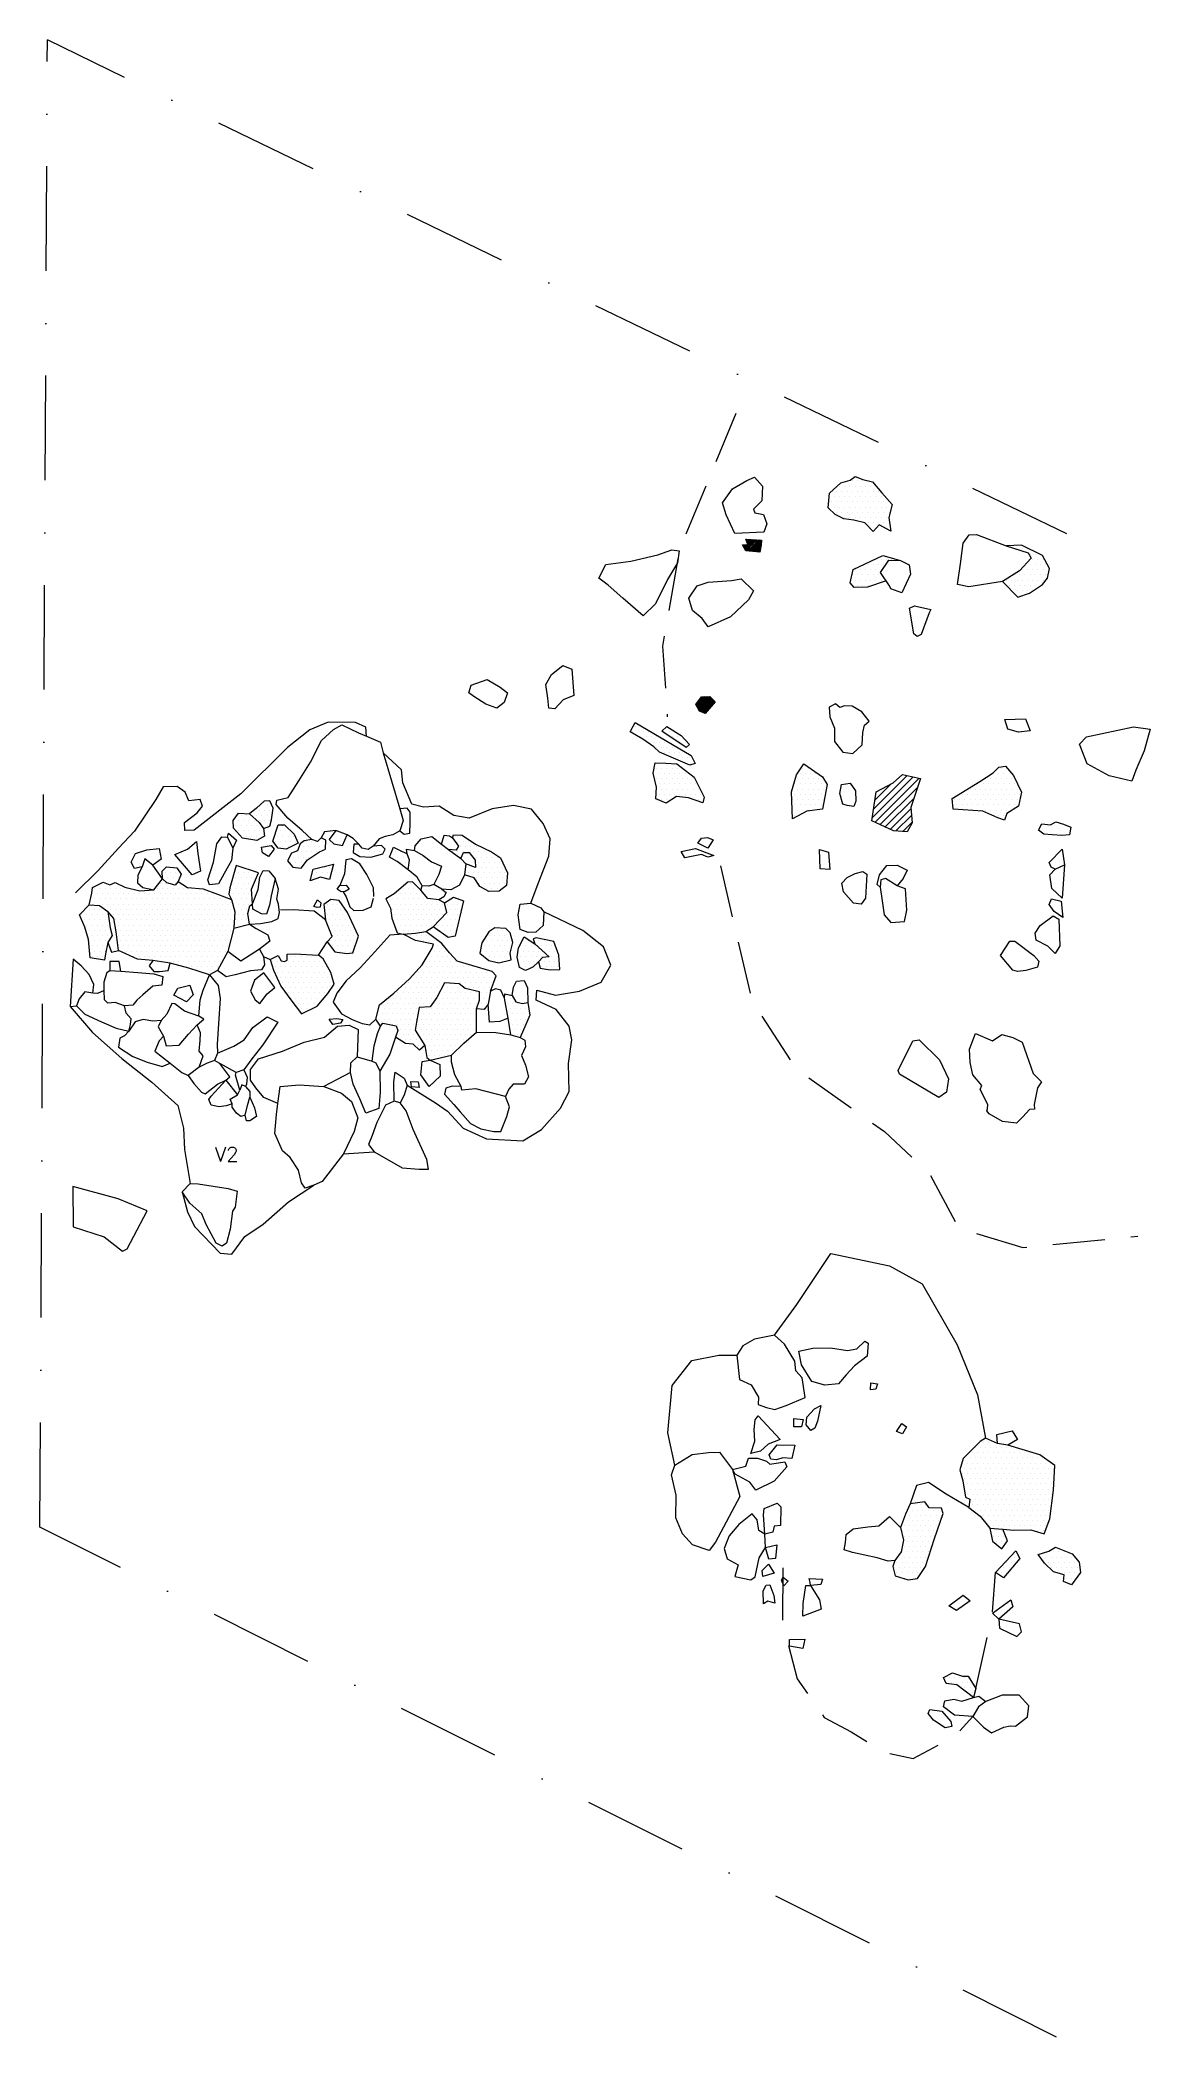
# Model space of a CAD drawing. Header units: metres. Extents: x -1494 to -1229, y -1520 to -1042.
import ezdxf

# ---------------------------------------------------------------- set-up
doc = ezdxf.new("R2010")
doc.units = ezdxf.units.M
doc.header["$LTSCALE"] = 25
doc.header["$MEASUREMENT"] = 0
doc.linetypes.add('GESTRICHELT', pattern=[0.75, 0.5, -0.25])
doc.linetypes.add('STRICHPUNKTX2', pattern=[2, 1, -0.5, 0, -0.5])
doc.layers.get('0').update_dxf_attribs({"linetype": 'CONTINUOUS'})
for name, color, linetype in [('BEFUND', 1, 'CONTINUOUS'), ('BEFUND_UNSICHER', 1, 'GESTRICHELT'), ('BEFUNDSCHRAFF', 1, 'CONTINUOUS'), ('FEUER', 1, 'CONTINUOUS'), ('GRABUNGSGRENZE', 3, 'STRICHPUNKTX2'), ('KNOCHEN', 2, 'CONTINUOUS'), ('KNOCHENSCHRAFF', 2, 'CONTINUOUS'), ('STEINE', 4, 'CONTINUOUS'), ('STEINESCHRAFF', 4, 'CONTINUOUS')]:
    doc.layers.add(name, color=color, linetype=linetype)
doc.styles.get("Standard").update_dxf_attribs({"font": 'txt.shx'})

msp = doc.modelspace()

# ---------------------------------------------------------------- texts
at = {"layer": 'BEFUNDSCHRAFF'}
msp.add_text('V2', height=3.5, dxfattribs=at).set_placement((-1452.52, -1310.37))

# ---------------------------------------------------------------- blocks, each defined once
blk = doc.blocks.new('*X1')
at = {"color": 0}
for p, q in [((-1326.23, -1162.88), (-1326.15, -1162.81)), ((-1326.1, -1163.11), (-1325.75, -1162.76)), ((-1325.97, -1163.34), (-1325.35, -1162.71)), ((-1325.85, -1163.57), (-1324.95, -1162.67)), ((-1325.72, -1163.79), (-1324.62, -1162.69)), ((-1325.59, -1164.02), (-1324.29, -1162.71)), ((-1325.49, -1161.45), (-1325.49, -1161.44)), ((-1325.42, -1164.2), (-1323.95, -1162.73)), ((-1325.39, -1161.7), (-1325.16, -1161.46)), ((-1325.29, -1161.95), (-1324.82, -1161.48)), ((-1325.18, -1162.19), (-1324.49, -1161.5)), ((-1325.1, -1164.23), (-1323.62, -1162.75)), ((-1325.08, -1162.44), (-1324.15, -1161.52)), ((-1324.95, -1162.67), (-1323.81, -1161.53)), ((-1324.78, -1164.26), (-1323.29, -1162.78)), ((-1324.62, -1162.69), (-1323.48, -1161.55)), ((-1324.45, -1164.29), (-1322.96, -1162.8)), ((-1324.29, -1162.71), (-1323.14, -1161.57)), ((-1324.13, -1164.32), (-1322.62, -1162.82)), ((-1323.95, -1162.73), (-1322.81, -1161.59)), ((-1323.81, -1164.35), (-1322.29, -1162.84)), ((-1323.62, -1162.75), (-1322.47, -1161.61)), ((-1323.48, -1164.38), (-1321.96, -1162.86)), ((-1323.29, -1162.78), (-1322.14, -1161.62)), ((-1323.16, -1164.41), (-1321.88, -1163.14)), ((-1322.96, -1162.8), (-1321.8, -1161.64)), ((-1322.83, -1164.44), (-1321.98, -1163.59)), ((-1322.62, -1162.82), (-1321.75, -1161.94)), ((-1322.51, -1164.47), (-1322.08, -1164.04)), ((-1322.29, -1162.84), (-1321.78, -1162.33)), ((-1322.19, -1164.5), (-1322.18, -1164.49)), ((-1321.96, -1162.86), (-1321.81, -1162.71))]:
    blk.add_line(p, q, dxfattribs=at)
blk = doc.blocks.new('*X3')
at = {"color": 0}
for p, q in [((-1446.25, -1227.5), (-1446.25, -1227.5)), ((-1445, -1227.5), (-1445, -1227.5)), ((-1443.75, -1227.5), (-1443.75, -1227.5)), ((-1442.5, -1227.5), (-1442.5, -1227.5)), ((-1441.875, -1226.25), (-1441.875, -1226.25)), ((-1441.25, -1225), (-1441.25, -1225)), ((-1441.25, -1227.5), (-1441.25, -1227.5)), ((-1440.625, -1226.25), (-1440.625, -1226.25)), ((-1440, -1225), (-1440, -1225)), ((-1440, -1227.5), (-1440, -1227.5)), ((-1439.375, -1226.25), (-1439.375, -1226.25)), ((-1448.125, -1228.75), (-1448.125, -1228.75)), ((-1447.5, -1230), (-1447.5, -1230)), ((-1446.875, -1228.75), (-1446.875, -1228.75)), ((-1446.875, -1231.25), (-1446.875, -1231.25)), ((-1446.25, -1230), (-1446.25, -1230)), ((-1446.25, -1232.5), (-1446.25, -1232.5)), ((-1445.625, -1228.75), (-1445.625, -1228.75)), ((-1445.625, -1231.25), (-1445.625, -1231.25)), ((-1445, -1230), (-1445, -1230)), ((-1445, -1232.5), (-1445, -1232.5)), ((-1444.375, -1228.75), (-1444.375, -1228.75)), ((-1444.375, -1231.25), (-1444.375, -1231.25)), ((-1443.75, -1230), (-1443.75, -1230)), ((-1443.75, -1232.5), (-1443.75, -1232.5)), ((-1443.125, -1228.75), (-1443.125, -1228.75)), ((-1443.125, -1231.25), (-1443.125, -1231.25)), ((-1442.5, -1230), (-1442.5, -1230)), ((-1442.5, -1232.5), (-1442.5, -1232.5)), ((-1441.875, -1228.75), (-1441.875, -1228.75)), ((-1441.875, -1231.25), (-1441.875, -1231.25)), ((-1441.25, -1230), (-1441.25, -1230)), ((-1441.25, -1232.5), (-1441.25, -1232.5)), ((-1440.625, -1228.75), (-1440.625, -1228.75)), ((-1440, -1230), (-1440, -1230)), ((-1439.375, -1228.75), (-1439.375, -1228.75)), ((-1437.5, -1232.5), (-1437.5, -1232.5)), ((-1436.875, -1231.25), (-1436.875, -1231.25)), ((-1436.25, -1230), (-1436.25, -1230)), ((-1436.25, -1232.5), (-1436.25, -1232.5)), ((-1435.625, -1231.25), (-1435.625, -1231.25)), ((-1435, -1232.5), (-1435, -1232.5)), ((-1434.375, -1231.25), (-1434.375, -1231.25)), ((-1433.75, -1232.5), (-1433.75, -1232.5)), ((-1395, -1232.5), (-1395, -1232.5)), ((-1393.75, -1232.5), (-1393.75, -1232.5)), ((-1438.125, -1233.75), (-1438.125, -1233.75)), ((-1437.5, -1235), (-1437.5, -1235)), ((-1436.875, -1233.75), (-1436.875, -1233.75)), ((-1436.25, -1235), (-1436.25, -1235)), ((-1435.625, -1233.75), (-1435.625, -1233.75)), ((-1435, -1235), (-1435, -1235)), ((-1434.375, -1233.75), (-1434.375, -1233.75)), ((-1433.75, -1237.5), (-1433.75, -1237.5)), ((-1433.125, -1233.75), (-1433.125, -1233.75)), ((-1433.125, -1236.25), (-1433.125, -1236.25)), ((-1432.5, -1237.5), (-1432.5, -1237.5)), ((-1431.875, -1236.25), (-1431.875, -1236.25)), ((-1431.25, -1235), (-1431.25, -1235)), ((-1431.25, -1237.5), (-1431.25, -1237.5)), ((-1430.625, -1233.75), (-1430.625, -1233.75)), ((-1430.625, -1236.25), (-1430.625, -1236.25)), ((-1430, -1235), (-1430, -1235)), ((-1430, -1237.5), (-1430, -1237.5)), ((-1429.375, -1233.75), (-1429.375, -1233.75)), ((-1429.375, -1236.25), (-1429.375, -1236.25)), ((-1428.75, -1235), (-1428.75, -1235)), ((-1428.125, -1233.75), (-1428.125, -1233.75)), ((-1428.125, -1236.25), (-1428.125, -1236.25)), ((-1427.5, -1235), (-1427.5, -1235)), ((-1426.875, -1233.75), (-1426.875, -1233.75)), ((-1426.25, -1235), (-1426.25, -1235)), ((-1419.375, -1236.25), (-1419.375, -1236.25)), ((-1418.75, -1235), (-1418.75, -1235)), ((-1418.125, -1236.25), (-1418.125, -1236.25)), ((-1416.875, -1236.25), (-1416.875, -1236.25)), ((-1415.625, -1236.25), (-1415.625, -1236.25)), ((-1414.375, -1236.25), (-1414.375, -1236.25)), ((-1413.75, -1235), (-1413.75, -1235)), ((-1413.125, -1236.25), (-1413.125, -1236.25)), ((-1412.5, -1235), (-1412.5, -1235)), ((-1410, -1237.5), (-1410, -1237.5)), ((-1409.375, -1236.25), (-1409.375, -1236.25)), ((-1408.75, -1237.5), (-1408.75, -1237.5)), ((-1408.125, -1236.25), (-1408.125, -1236.25)), ((-1407.5, -1237.5), (-1407.5, -1237.5)), ((-1406.25, -1237.5), (-1406.25, -1237.5)), ((-1395.625, -1236.25), (-1395.625, -1236.25)), ((-1394.375, -1233.75), (-1394.375, -1233.75)), ((-1394.375, -1236.25), (-1394.375, -1236.25)), ((-1393.75, -1235), (-1393.75, -1235)), ((-1393.75, -1237.5), (-1393.75, -1237.5)), ((-1393.125, -1233.75), (-1393.125, -1233.75)), ((-1393.125, -1236.25), (-1393.125, -1236.25)), ((-1392.5, -1235), (-1392.5, -1235)), ((-1391.875, -1233.75), (-1391.875, -1233.75)), ((-1391.875, -1236.25), (-1391.875, -1236.25)), ((-1391.25, -1235), (-1391.25, -1235)), ((-1390.625, -1236.25), (-1390.625, -1236.25)), ((-1390, -1235), (-1390, -1235)), ((-1390, -1237.5), (-1390, -1237.5)), ((-1389.375, -1236.25), (-1389.375, -1236.25)), ((-1388.75, -1237.5), (-1388.75, -1237.5)), ((-1388.125, -1236.25), (-1388.125, -1236.25)), ((-1387.5, -1237.5), (-1387.5, -1237.5)), ((-1386.875, -1236.25), (-1386.875, -1236.25)), ((-1386.25, -1237.5), (-1386.25, -1237.5)), ((-1385, -1237.5), (-1385, -1237.5)), ((-1464.375, -1241.25), (-1464.375, -1241.25)), ((-1463.75, -1240), (-1463.75, -1240)), ((-1463.125, -1241.25), (-1463.125, -1241.25)), ((-1462.5, -1240), (-1462.5, -1240)), ((-1461.875, -1241.25), (-1461.875, -1241.25)), ((-1447.5, -1240), (-1447.5, -1240)), ((-1446.875, -1241.25), (-1446.875, -1241.25)), ((-1446.25, -1240), (-1446.25, -1240)), ((-1445.625, -1241.25), (-1445.625, -1241.25)), ((-1444.375, -1241.25), (-1444.375, -1241.25)), ((-1443.125, -1241.25), (-1443.125, -1241.25)), ((-1434.375, -1238.75), (-1434.375, -1238.75)), ((-1433.125, -1238.75), (-1433.125, -1238.75)), ((-1432.5, -1240), (-1432.5, -1240)), ((-1431.875, -1238.75), (-1431.875, -1238.75)), ((-1428.125, -1241.25), (-1428.125, -1241.25)), ((-1426.875, -1241.25), (-1426.875, -1241.25)), ((-1426.25, -1240), (-1426.25, -1240)), ((-1425.625, -1241.25), (-1425.625, -1241.25)), ((-1425, -1240), (-1425, -1240)), ((-1408.125, -1238.75), (-1408.125, -1238.75)), ((-1406.875, -1238.75), (-1406.875, -1238.75)), ((-1406.25, -1240), (-1406.25, -1240)), ((-1392.5, -1240), (-1392.5, -1240)), ((-1391.875, -1241.25), (-1391.875, -1241.25)), ((-1391.25, -1240), (-1391.25, -1240)), ((-1390.625, -1241.25), (-1390.625, -1241.25)), ((-1390, -1240), (-1390, -1240)), ((-1389.375, -1238.75), (-1389.375, -1238.75)), ((-1389.375, -1241.25), (-1389.375, -1241.25)), ((-1388.75, -1240), (-1388.75, -1240)), ((-1388.125, -1238.75), (-1388.125, -1238.75)), ((-1388.125, -1241.25), (-1388.125, -1241.25)), ((-1387.5, -1240), (-1387.5, -1240)), ((-1386.875, -1238.75), (-1386.875, -1238.75)), ((-1386.875, -1241.25), (-1386.875, -1241.25)), ((-1386.25, -1240), (-1386.25, -1240)), ((-1385.625, -1238.75), (-1385.625, -1238.75)), ((-1385.625, -1241.25), (-1385.625, -1241.25)), ((-1385, -1240), (-1385, -1240)), ((-1384.375, -1238.75), (-1384.375, -1238.75)), ((-1384.375, -1241.25), (-1384.375, -1241.25)), ((-1383.75, -1240), (-1383.75, -1240)), ((-1383.125, -1241.25), (-1383.125, -1241.25)), ((-1481.875, -1246.25), (-1481.875, -1246.25)), ((-1481.25, -1245), (-1481.25, -1245)), ((-1480.625, -1246.25), (-1480.625, -1246.25)), ((-1480, -1245), (-1480, -1245)), ((-1479.375, -1243.75), (-1479.375, -1243.75)), ((-1479.375, -1246.25), (-1479.375, -1246.25)), ((-1478.75, -1245), (-1478.75, -1245)), ((-1478.125, -1246.25), (-1478.125, -1246.25)), ((-1477.5, -1245), (-1477.5, -1245)), ((-1476.875, -1246.25), (-1476.875, -1246.25)), ((-1476.25, -1245), (-1476.25, -1245)), ((-1475.625, -1246.25), (-1475.625, -1246.25)), ((-1475, -1245), (-1475, -1245)), ((-1474.375, -1246.25), (-1474.375, -1246.25)), ((-1473.75, -1245), (-1473.75, -1245)), ((-1473.125, -1246.25), (-1473.125, -1246.25)), ((-1471.875, -1246.25), (-1471.875, -1246.25)), ((-1470.625, -1246.25), (-1470.625, -1246.25)), ((-1469.375, -1246.25), (-1469.375, -1246.25)), ((-1468.125, -1246.25), (-1468.125, -1246.25)), ((-1466.875, -1246.25), (-1466.875, -1246.25)), ((-1466.25, -1245), (-1466.25, -1245)), ((-1465.625, -1243.75), (-1465.625, -1243.75)), ((-1465.625, -1246.25), (-1465.625, -1246.25)), ((-1465, -1242.5), (-1465, -1242.5)), ((-1465, -1245), (-1465, -1245)), ((-1464.375, -1243.75), (-1464.375, -1243.75)), ((-1464.375, -1246.25), (-1464.375, -1246.25)), ((-1463.75, -1242.5), (-1463.75, -1242.5)), ((-1463.75, -1245), (-1463.75, -1245)), ((-1463.125, -1243.75), (-1463.125, -1243.75)), ((-1463.125, -1246.25), (-1463.125, -1246.25)), ((-1462.5, -1242.5), (-1462.5, -1242.5)), ((-1462.5, -1245), (-1462.5, -1245)), ((-1461.875, -1243.75), (-1461.875, -1243.75)), ((-1461.875, -1246.25), (-1461.875, -1246.25)), ((-1461.25, -1242.5), (-1461.25, -1242.5)), ((-1461.25, -1245), (-1461.25, -1245)), ((-1460.625, -1246.25), (-1460.625, -1246.25)), ((-1460, -1245), (-1460, -1245)), ((-1459.375, -1246.25), (-1459.375, -1246.25)), ((-1458.75, -1245), (-1458.75, -1245)), ((-1458.125, -1246.25), (-1458.125, -1246.25)), ((-1457.5, -1245), (-1457.5, -1245)), ((-1456.875, -1246.25), (-1456.875, -1246.25)), ((-1455.625, -1246.25), (-1455.625, -1246.25)), ((-1454.375, -1246.25), (-1454.375, -1246.25)), ((-1453.125, -1246.25), (-1453.125, -1246.25)), ((-1448.75, -1245), (-1448.75, -1245)), ((-1448.125, -1243.75), (-1448.125, -1243.75)), ((-1448.125, -1246.25), (-1448.125, -1246.25)), ((-1447.5, -1242.5), (-1447.5, -1242.5)), ((-1447.5, -1245), (-1447.5, -1245)), ((-1446.875, -1243.75), (-1446.875, -1243.75)), ((-1446.875, -1246.25), (-1446.875, -1246.25)), ((-1446.25, -1242.5), (-1446.25, -1242.5)), ((-1446.25, -1245), (-1446.25, -1245)), ((-1445.625, -1243.75), (-1445.625, -1243.75)), ((-1445.625, -1246.25), (-1445.625, -1246.25)), ((-1445, -1242.5), (-1445, -1242.5)), ((-1445, -1245), (-1445, -1245)), ((-1444.375, -1243.75), (-1444.375, -1243.75)), ((-1444.375, -1246.25), (-1444.375, -1246.25)), ((-1443.75, -1242.5), (-1443.75, -1242.5)), ((-1443.75, -1245), (-1443.75, -1245)), ((-1443.125, -1243.75), (-1443.125, -1243.75)), ((-1428.75, -1242.5), (-1428.75, -1242.5)), ((-1426.25, -1242.5), (-1426.25, -1242.5)), ((-1425, -1242.5), (-1425, -1242.5)), ((-1409.375, -1246.25), (-1409.375, -1246.25)), ((-1408.125, -1246.25), (-1408.125, -1246.25)), ((-1407.5, -1245), (-1407.5, -1245)), ((-1406.875, -1246.25), (-1406.875, -1246.25)), ((-1406.25, -1245), (-1406.25, -1245)), ((-1405.625, -1243.75), (-1405.625, -1243.75)), ((-1405.625, -1246.25), (-1405.625, -1246.25)), ((-1405, -1245), (-1405, -1245)), ((-1404.375, -1246.25), (-1404.375, -1246.25)), ((-1403.75, -1245), (-1403.75, -1245)), ((-1403.125, -1246.25), (-1403.125, -1246.25)), ((-1390, -1242.5), (-1390, -1242.5)), ((-1389.375, -1243.75), (-1389.375, -1243.75)), ((-1388.75, -1242.5), (-1388.75, -1242.5)), ((-1388.125, -1243.75), (-1388.125, -1243.75)), ((-1387.5, -1242.5), (-1387.5, -1242.5)), ((-1387.5, -1245), (-1387.5, -1245)), ((-1386.875, -1243.75), (-1386.875, -1243.75)), ((-1386.25, -1242.5), (-1386.25, -1242.5)), ((-1386.25, -1245), (-1386.25, -1245)), ((-1385.625, -1243.75), (-1385.625, -1243.75)), ((-1385, -1242.5), (-1385, -1242.5)), ((-1385, -1245), (-1385, -1245)), ((-1384.375, -1243.75), (-1384.375, -1243.75)), ((-1383.75, -1242.5), (-1383.75, -1242.5)), ((-1383.75, -1245), (-1383.75, -1245)), ((-1383.125, -1243.75), (-1383.125, -1243.75)), ((-1484.375, -1251.25), (-1484.375, -1251.25)), ((-1483.125, -1251.25), (-1483.125, -1251.25)), ((-1482.5, -1250), (-1482.5, -1250)), ((-1481.875, -1248.75), (-1481.875, -1248.75)), ((-1481.875, -1251.25), (-1481.875, -1251.25)), ((-1481.25, -1247.5), (-1481.25, -1247.5)), ((-1481.25, -1250), (-1481.25, -1250)), ((-1480.625, -1248.75), (-1480.625, -1248.75)), ((-1480.625, -1251.25), (-1480.625, -1251.25)), ((-1480, -1247.5), (-1480, -1247.5)), ((-1480, -1250), (-1480, -1250)), ((-1479.375, -1248.75), (-1479.375, -1248.75)), ((-1479.375, -1251.25), (-1479.375, -1251.25)), ((-1478.75, -1247.5), (-1478.75, -1247.5)), ((-1478.75, -1250), (-1478.75, -1250)), ((-1478.125, -1248.75), (-1478.125, -1248.75)), ((-1478.125, -1251.25), (-1478.125, -1251.25)), ((-1477.5, -1247.5), (-1477.5, -1247.5)), ((-1477.5, -1250), (-1477.5, -1250)), ((-1476.875, -1248.75), (-1476.875, -1248.75)), ((-1476.875, -1251.25), (-1476.875, -1251.25)), ((-1476.25, -1247.5), (-1476.25, -1247.5)), ((-1476.25, -1250), (-1476.25, -1250)), ((-1475.625, -1248.75), (-1475.625, -1248.75)), ((-1475.625, -1251.25), (-1475.625, -1251.25)), ((-1475, -1247.5), (-1475, -1247.5)), ((-1475, -1250), (-1475, -1250)), ((-1474.375, -1248.75), (-1474.375, -1248.75)), ((-1474.375, -1251.25), (-1474.375, -1251.25)), ((-1473.75, -1247.5), (-1473.75, -1247.5)), ((-1473.75, -1250), (-1473.75, -1250)), ((-1473.125, -1248.75), (-1473.125, -1248.75)), ((-1473.125, -1251.25), (-1473.125, -1251.25)), ((-1472.5, -1247.5), (-1472.5, -1247.5)), ((-1472.5, -1250), (-1472.5, -1250)), ((-1471.875, -1248.75), (-1471.875, -1248.75)), ((-1471.875, -1251.25), (-1471.875, -1251.25)), ((-1471.25, -1247.5), (-1471.25, -1247.5)), ((-1471.25, -1250), (-1471.25, -1250)), ((-1470.625, -1248.75), (-1470.625, -1248.75)), ((-1470.625, -1251.25), (-1470.625, -1251.25)), ((-1470, -1247.5), (-1470, -1247.5)), ((-1470, -1250), (-1470, -1250)), ((-1469.375, -1248.75), (-1469.375, -1248.75)), ((-1469.375, -1251.25), (-1469.375, -1251.25)), ((-1468.75, -1247.5), (-1468.75, -1247.5)), ((-1468.75, -1250), (-1468.75, -1250)), ((-1468.125, -1248.75), (-1468.125, -1248.75)), ((-1468.125, -1251.25), (-1468.125, -1251.25)), ((-1467.5, -1247.5), (-1467.5, -1247.5)), ((-1467.5, -1250), (-1467.5, -1250)), ((-1466.875, -1248.75), (-1466.875, -1248.75)), ((-1466.875, -1251.25), (-1466.875, -1251.25)), ((-1466.25, -1247.5), (-1466.25, -1247.5)), ((-1466.25, -1250), (-1466.25, -1250)), ((-1465.625, -1248.75), (-1465.625, -1248.75)), ((-1465.625, -1251.25), (-1465.625, -1251.25)), ((-1465, -1247.5), (-1465, -1247.5)), ((-1465, -1250), (-1465, -1250)), ((-1464.375, -1248.75), (-1464.375, -1248.75)), ((-1464.375, -1251.25), (-1464.375, -1251.25)), ((-1463.75, -1247.5), (-1463.75, -1247.5)), ((-1463.75, -1250), (-1463.75, -1250)), ((-1463.125, -1248.75), (-1463.125, -1248.75)), ((-1463.125, -1251.25), (-1463.125, -1251.25)), ((-1462.5, -1247.5), (-1462.5, -1247.5)), ((-1462.5, -1250), (-1462.5, -1250)), ((-1461.875, -1248.75), (-1461.875, -1248.75)), ((-1461.875, -1251.25), (-1461.875, -1251.25)), ((-1461.25, -1247.5), (-1461.25, -1247.5)), ((-1461.25, -1250), (-1461.25, -1250)), ((-1460.625, -1248.75), (-1460.625, -1248.75)), ((-1460.625, -1251.25), (-1460.625, -1251.25)), ((-1460, -1247.5), (-1460, -1247.5)), ((-1460, -1250), (-1460, -1250)), ((-1459.375, -1248.75), (-1459.375, -1248.75)), ((-1459.375, -1251.25), (-1459.375, -1251.25)), ((-1458.75, -1247.5), (-1458.75, -1247.5)), ((-1458.75, -1250), (-1458.75, -1250)), ((-1458.125, -1248.75), (-1458.125, -1248.75)), ((-1458.125, -1251.25), (-1458.125, -1251.25)), ((-1457.5, -1247.5), (-1457.5, -1247.5)), ((-1457.5, -1250), (-1457.5, -1250)), ((-1456.875, -1248.75), (-1456.875, -1248.75)), ((-1456.875, -1251.25), (-1456.875, -1251.25)), ((-1456.25, -1247.5), (-1456.25, -1247.5)), ((-1456.25, -1250), (-1456.25, -1250)), ((-1455.625, -1248.75), (-1455.625, -1248.75)), ((-1455.625, -1251.25), (-1455.625, -1251.25)), ((-1455, -1247.5), (-1455, -1247.5)), ((-1455, -1250), (-1455, -1250)), ((-1454.375, -1248.75), (-1454.375, -1248.75)), ((-1454.375, -1251.25), (-1454.375, -1251.25)), ((-1453.75, -1247.5), (-1453.75, -1247.5)), ((-1453.75, -1250), (-1453.75, -1250)), ((-1453.125, -1248.75), (-1453.125, -1248.75)), ((-1453.125, -1251.25), (-1453.125, -1251.25)), ((-1452.5, -1247.5), (-1452.5, -1247.5)), ((-1452.5, -1250), (-1452.5, -1250)), ((-1451.875, -1248.75), (-1451.875, -1248.75)), ((-1451.875, -1251.25), (-1451.875, -1251.25)), ((-1451.25, -1247.5), (-1451.25, -1247.5)), ((-1451.25, -1250), (-1451.25, -1250)), ((-1450.625, -1248.75), (-1450.625, -1248.75)), ((-1450.625, -1251.25), (-1450.625, -1251.25)), ((-1450, -1247.5), (-1450, -1247.5)), ((-1450, -1250), (-1450, -1250)), ((-1449.375, -1248.75), (-1449.375, -1248.75)), ((-1449.375, -1251.25), (-1449.375, -1251.25)), ((-1448.75, -1250), (-1448.75, -1250)), ((-1448.125, -1248.75), (-1448.125, -1248.75)), ((-1448.125, -1251.25), (-1448.125, -1251.25)), ((-1447.5, -1247.5), (-1447.5, -1247.5)), ((-1447.5, -1250), (-1447.5, -1250)), ((-1446.875, -1248.75), (-1446.875, -1248.75)), ((-1446.875, -1251.25), (-1446.875, -1251.25)), ((-1446.25, -1247.5), (-1446.25, -1247.5)), ((-1446.25, -1250), (-1446.25, -1250)), ((-1445.625, -1248.75), (-1445.625, -1248.75)), ((-1445.625, -1251.25), (-1445.625, -1251.25)), ((-1445, -1247.5), (-1445, -1247.5)), ((-1445, -1250), (-1445, -1250)), ((-1444.375, -1248.75), (-1444.375, -1248.75)), ((-1443.75, -1247.5), (-1443.75, -1247.5)), ((-1426.25, -1250), (-1426.25, -1250)), ((-1425.625, -1248.75), (-1425.625, -1248.75)), ((-1425.625, -1251.25), (-1425.625, -1251.25)), ((-1425, -1250), (-1425, -1250)), ((-1424.375, -1248.75), (-1424.375, -1248.75)), ((-1424.375, -1251.25), (-1424.375, -1251.25)), ((-1423.75, -1250), (-1423.75, -1250)), ((-1423.125, -1248.75), (-1423.125, -1248.75)), ((-1423.125, -1251.25), (-1423.125, -1251.25)), ((-1422.5, -1250), (-1422.5, -1250)), ((-1421.875, -1251.25), (-1421.875, -1251.25)), ((-1420.625, -1251.25), (-1420.625, -1251.25)), ((-1411.25, -1247.5), (-1411.25, -1247.5)), ((-1410.625, -1248.75), (-1410.625, -1248.75)), ((-1410, -1247.5), (-1410, -1247.5)), ((-1410, -1250), (-1410, -1250)), ((-1409.375, -1248.75), (-1409.375, -1248.75)), ((-1409.375, -1251.25), (-1409.375, -1251.25)), ((-1408.75, -1247.5), (-1408.75, -1247.5)), ((-1408.75, -1250), (-1408.75, -1250)), ((-1408.125, -1248.75), (-1408.125, -1248.75)), ((-1408.125, -1251.25), (-1408.125, -1251.25)), ((-1407.5, -1247.5), (-1407.5, -1247.5)), ((-1407.5, -1250), (-1407.5, -1250)), ((-1406.875, -1248.75), (-1406.875, -1248.75)), ((-1406.875, -1251.25), (-1406.875, -1251.25)), ((-1406.25, -1247.5), (-1406.25, -1247.5)), ((-1406.25, -1250), (-1406.25, -1250)), ((-1405.625, -1248.75), (-1405.625, -1248.75)), ((-1405.625, -1251.25), (-1405.625, -1251.25)), ((-1405, -1247.5), (-1405, -1247.5)), ((-1405, -1250), (-1405, -1250)), ((-1404.375, -1248.75), (-1404.375, -1248.75)), ((-1404.375, -1251.25), (-1404.375, -1251.25)), ((-1403.75, -1247.5), (-1403.75, -1247.5)), ((-1403.75, -1250), (-1403.75, -1250)), ((-1403.125, -1248.75), (-1403.125, -1248.75)), ((-1403.125, -1251.25), (-1403.125, -1251.25)), ((-1402.5, -1247.5), (-1402.5, -1247.5)), ((-1402.5, -1250), (-1402.5, -1250)), ((-1401.875, -1248.75), (-1401.875, -1248.75)), ((-1401.875, -1251.25), (-1401.875, -1251.25)), ((-1401.25, -1247.5), (-1401.25, -1247.5)), ((-1401.25, -1250), (-1401.25, -1250)), ((-1400.625, -1248.75), (-1400.625, -1248.75)), ((-1400.625, -1251.25), (-1400.625, -1251.25)), ((-1400, -1250), (-1400, -1250)), ((-1399.375, -1248.75), (-1399.375, -1248.75)), ((-1399.375, -1251.25), (-1399.375, -1251.25)), ((-1398.75, -1250), (-1398.75, -1250)), ((-1398.125, -1248.75), (-1398.125, -1248.75)), ((-1398.125, -1251.25), (-1398.125, -1251.25)), ((-1397.5, -1250), (-1397.5, -1250)), ((-1396.875, -1248.75), (-1396.875, -1248.75)), ((-1396.875, -1251.25), (-1396.875, -1251.25)), ((-1396.25, -1250), (-1396.25, -1250)), ((-1395.625, -1248.75), (-1395.625, -1248.75)), ((-1395.625, -1251.25), (-1395.625, -1251.25)), ((-1395, -1247.5), (-1395, -1247.5)), ((-1395, -1250), (-1395, -1250)), ((-1394.375, -1248.75), (-1394.375, -1248.75)), ((-1394.375, -1251.25), (-1394.375, -1251.25)), ((-1393.75, -1250), (-1393.75, -1250)), ((-1483.75, -1252.5), (-1483.75, -1252.5)), ((-1483.125, -1253.75), (-1483.125, -1253.75)), ((-1482.5, -1252.5), (-1482.5, -1252.5)), ((-1482.5, -1255), (-1482.5, -1255)), ((-1481.875, -1253.75), (-1481.875, -1253.75)), ((-1481.875, -1256.25), (-1481.875, -1256.25)), ((-1481.25, -1252.5), (-1481.25, -1252.5)), ((-1481.25, -1255), (-1481.25, -1255)), ((-1480.625, -1253.75), (-1480.625, -1253.75)), ((-1480.625, -1256.25), (-1480.625, -1256.25)), ((-1480, -1252.5), (-1480, -1252.5)), ((-1480, -1255), (-1480, -1255)), ((-1479.375, -1253.75), (-1479.375, -1253.75)), ((-1479.375, -1256.25), (-1479.375, -1256.25)), ((-1478.75, -1252.5), (-1478.75, -1252.5)), ((-1478.75, -1255), (-1478.75, -1255)), ((-1478.125, -1253.75), (-1478.125, -1253.75)), ((-1478.125, -1256.25), (-1478.125, -1256.25)), ((-1477.5, -1255), (-1477.5, -1255)), ((-1476.25, -1252.5), (-1476.25, -1252.5)), ((-1475.625, -1253.75), (-1475.625, -1253.75)), ((-1475.625, -1256.25), (-1475.625, -1256.25)), ((-1475, -1252.5), (-1475, -1252.5)), ((-1475, -1255), (-1475, -1255)), ((-1474.375, -1253.75), (-1474.375, -1253.75)), ((-1474.375, -1256.25), (-1474.375, -1256.25)), ((-1473.75, -1252.5), (-1473.75, -1252.5)), ((-1473.75, -1255), (-1473.75, -1255)), ((-1473.125, -1253.75), (-1473.125, -1253.75)), ((-1473.125, -1256.25), (-1473.125, -1256.25)), ((-1472.5, -1252.5), (-1472.5, -1252.5)), ((-1472.5, -1255), (-1472.5, -1255)), ((-1471.875, -1253.75), (-1471.875, -1253.75)), ((-1471.875, -1256.25), (-1471.875, -1256.25)), ((-1471.25, -1252.5), (-1471.25, -1252.5)), ((-1471.25, -1255), (-1471.25, -1255)), ((-1470.625, -1253.75), (-1470.625, -1253.75)), ((-1470.625, -1256.25), (-1470.625, -1256.25)), ((-1470, -1252.5), (-1470, -1252.5)), ((-1470, -1255), (-1470, -1255)), ((-1469.375, -1253.75), (-1469.375, -1253.75)), ((-1469.375, -1256.25), (-1469.375, -1256.25)), ((-1468.75, -1252.5), (-1468.75, -1252.5)), ((-1468.75, -1255), (-1468.75, -1255)), ((-1468.125, -1253.75), (-1468.125, -1253.75)), ((-1468.125, -1256.25), (-1468.125, -1256.25)), ((-1467.5, -1252.5), (-1467.5, -1252.5)), ((-1467.5, -1255), (-1467.5, -1255)), ((-1466.875, -1253.75), (-1466.875, -1253.75)), ((-1466.875, -1256.25), (-1466.875, -1256.25)), ((-1466.25, -1252.5), (-1466.25, -1252.5)), ((-1466.25, -1255), (-1466.25, -1255)), ((-1465.625, -1253.75), (-1465.625, -1253.75)), ((-1465.625, -1256.25), (-1465.625, -1256.25)), ((-1465, -1252.5), (-1465, -1252.5)), ((-1465, -1255), (-1465, -1255)), ((-1464.375, -1253.75), (-1464.375, -1253.75)), ((-1464.375, -1256.25), (-1464.375, -1256.25)), ((-1463.75, -1252.5), (-1463.75, -1252.5)), ((-1463.75, -1255), (-1463.75, -1255)), ((-1463.125, -1253.75), (-1463.125, -1253.75)), ((-1463.125, -1256.25), (-1463.125, -1256.25)), ((-1462.5, -1252.5), (-1462.5, -1252.5)), ((-1462.5, -1255), (-1462.5, -1255)), ((-1461.875, -1253.75), (-1461.875, -1253.75)), ((-1461.875, -1256.25), (-1461.875, -1256.25)), ((-1461.25, -1252.5), (-1461.25, -1252.5)), ((-1461.25, -1255), (-1461.25, -1255)), ((-1460.625, -1253.75), (-1460.625, -1253.75)), ((-1460.625, -1256.25), (-1460.625, -1256.25)), ((-1460, -1252.5), (-1460, -1252.5)), ((-1460, -1255), (-1460, -1255)), ((-1459.375, -1253.75), (-1459.375, -1253.75)), ((-1459.375, -1256.25), (-1459.375, -1256.25)), ((-1458.75, -1252.5), (-1458.75, -1252.5)), ((-1458.75, -1255), (-1458.75, -1255)), ((-1458.125, -1253.75), (-1458.125, -1253.75)), ((-1458.125, -1256.25), (-1458.125, -1256.25)), ((-1457.5, -1252.5), (-1457.5, -1252.5)), ((-1457.5, -1255), (-1457.5, -1255)), ((-1456.875, -1253.75), (-1456.875, -1253.75)), ((-1456.875, -1256.25), (-1456.875, -1256.25)), ((-1456.25, -1252.5), (-1456.25, -1252.5)), ((-1456.25, -1255), (-1456.25, -1255)), ((-1455.625, -1253.75), (-1455.625, -1253.75)), ((-1455.625, -1256.25), (-1455.625, -1256.25)), ((-1455, -1252.5), (-1455, -1252.5)), ((-1455, -1255), (-1455, -1255)), ((-1454.375, -1253.75), (-1454.375, -1253.75)), ((-1454.375, -1256.25), (-1454.375, -1256.25)), ((-1453.75, -1252.5), (-1453.75, -1252.5)), ((-1453.75, -1255), (-1453.75, -1255)), ((-1453.125, -1253.75), (-1453.125, -1253.75)), ((-1453.125, -1256.25), (-1453.125, -1256.25)), ((-1452.5, -1252.5), (-1452.5, -1252.5)), ((-1452.5, -1255), (-1452.5, -1255)), ((-1451.875, -1253.75), (-1451.875, -1253.75)), ((-1451.875, -1256.25), (-1451.875, -1256.25)), ((-1451.25, -1252.5), (-1451.25, -1252.5)), ((-1451.25, -1255), (-1451.25, -1255)), ((-1450.625, -1253.75), (-1450.625, -1253.75)), ((-1450.625, -1256.25), (-1450.625, -1256.25)), ((-1450, -1252.5), (-1450, -1252.5)), ((-1450, -1255), (-1450, -1255)), ((-1449.375, -1253.75), (-1449.375, -1253.75)), ((-1449.375, -1256.25), (-1449.375, -1256.25)), ((-1448.75, -1252.5), (-1448.75, -1252.5)), ((-1448.75, -1255), (-1448.75, -1255)), ((-1448.125, -1253.75), (-1448.125, -1253.75)), ((-1447.5, -1252.5), (-1447.5, -1252.5)), ((-1446.875, -1253.75), (-1446.875, -1253.75)), ((-1446.25, -1252.5), (-1446.25, -1252.5)), ((-1445.625, -1253.75), (-1445.625, -1253.75)), ((-1445, -1252.5), (-1445, -1252.5)), ((-1425, -1252.5), (-1425, -1252.5)), ((-1425, -1255), (-1425, -1255)), ((-1424.375, -1253.75), (-1424.375, -1253.75)), ((-1424.375, -1256.25), (-1424.375, -1256.25)), ((-1423.75, -1252.5), (-1423.75, -1252.5)), ((-1423.75, -1255), (-1423.75, -1255)), ((-1423.125, -1253.75), (-1423.125, -1253.75)), ((-1423.125, -1256.25), (-1423.125, -1256.25)), ((-1422.5, -1252.5), (-1422.5, -1252.5)), ((-1422.5, -1255), (-1422.5, -1255)), ((-1421.875, -1253.75), (-1421.875, -1253.75)), ((-1421.875, -1256.25), (-1421.875, -1256.25)), ((-1421.25, -1252.5), (-1421.25, -1252.5)), ((-1421.25, -1255), (-1421.25, -1255)), ((-1420.625, -1253.75), (-1420.625, -1253.75)), ((-1420.625, -1256.25), (-1420.625, -1256.25)), ((-1420, -1252.5), (-1420, -1252.5)), ((-1420, -1255), (-1420, -1255)), ((-1419.375, -1256.25), (-1419.375, -1256.25)), ((-1410, -1252.5), (-1410, -1252.5)), ((-1409.375, -1253.75), (-1409.375, -1253.75)), ((-1408.75, -1252.5), (-1408.75, -1252.5)), ((-1408.75, -1255), (-1408.75, -1255)), ((-1408.125, -1253.75), (-1408.125, -1253.75)), ((-1407.5, -1252.5), (-1407.5, -1252.5)), ((-1407.5, -1255), (-1407.5, -1255)), ((-1406.875, -1253.75), (-1406.875, -1253.75)), ((-1406.25, -1252.5), (-1406.25, -1252.5)), ((-1406.25, -1255), (-1406.25, -1255)), ((-1405.625, -1253.75), (-1405.625, -1253.75)), ((-1405.625, -1256.25), (-1405.625, -1256.25)), ((-1405, -1252.5), (-1405, -1252.5)), ((-1405, -1255), (-1405, -1255)), ((-1404.375, -1253.75), (-1404.375, -1253.75)), ((-1404.375, -1256.25), (-1404.375, -1256.25)), ((-1403.75, -1252.5), (-1403.75, -1252.5)), ((-1403.75, -1255), (-1403.75, -1255)), ((-1403.125, -1253.75), (-1403.125, -1253.75)), ((-1403.125, -1256.25), (-1403.125, -1256.25)), ((-1402.5, -1252.5), (-1402.5, -1252.5)), ((-1402.5, -1255), (-1402.5, -1255)), ((-1401.875, -1253.75), (-1401.875, -1253.75)), ((-1401.875, -1256.25), (-1401.875, -1256.25)), ((-1401.25, -1252.5), (-1401.25, -1252.5)), ((-1400.625, -1253.75), (-1400.625, -1253.75)), ((-1400, -1252.5), (-1400, -1252.5)), ((-1399.375, -1253.75), (-1399.375, -1253.75)), ((-1398.75, -1252.5), (-1398.75, -1252.5)), ((-1398.75, -1255), (-1398.75, -1255)), ((-1398.125, -1253.75), (-1398.125, -1253.75)), ((-1397.5, -1252.5), (-1397.5, -1252.5)), ((-1397.5, -1255), (-1397.5, -1255)), ((-1396.875, -1253.75), (-1396.875, -1253.75)), ((-1396.875, -1256.25), (-1396.875, -1256.25)), ((-1396.25, -1252.5), (-1396.25, -1252.5)), ((-1396.25, -1255), (-1396.25, -1255)), ((-1395.625, -1253.75), (-1395.625, -1253.75)), ((-1395.625, -1256.25), (-1395.625, -1256.25)), ((-1395, -1252.5), (-1395, -1252.5)), ((-1395, -1255), (-1395, -1255)), ((-1386.875, -1256.25), (-1386.875, -1256.25)), ((-1386.25, -1255), (-1386.25, -1255)), ((-1385.625, -1256.25), (-1385.625, -1256.25)), ((-1385, -1255), (-1385, -1255)), ((-1384.375, -1256.25), (-1384.375, -1256.25)), ((-1383.75, -1255), (-1383.75, -1255)), ((-1383.125, -1256.25), (-1383.125, -1256.25)), ((-1382.5, -1255), (-1382.5, -1255)), ((-1381.875, -1256.25), (-1381.875, -1256.25)), ((-1482.5, -1257.5), (-1482.5, -1257.5)), ((-1481.875, -1258.75), (-1481.875, -1258.75)), ((-1481.875, -1261.25), (-1481.875, -1261.25)), ((-1481.25, -1257.5), (-1481.25, -1257.5)), ((-1481.25, -1260), (-1481.25, -1260)), ((-1480.625, -1258.75), (-1480.625, -1258.75)), ((-1480.625, -1261.25), (-1480.625, -1261.25)), ((-1480, -1257.5), (-1480, -1257.5)), ((-1480, -1260), (-1480, -1260)), ((-1479.375, -1258.75), (-1479.375, -1258.75)), ((-1479.375, -1261.25), (-1479.375, -1261.25)), ((-1478.75, -1257.5), (-1478.75, -1257.5)), ((-1478.75, -1260), (-1478.75, -1260)), ((-1475.625, -1258.75), (-1475.625, -1258.75)), ((-1475, -1257.5), (-1475, -1257.5)), ((-1475, -1260), (-1475, -1260)), ((-1474.375, -1258.75), (-1474.375, -1258.75)), ((-1473.75, -1257.5), (-1473.75, -1257.5)), ((-1473.75, -1260), (-1473.75, -1260)), ((-1473.125, -1258.75), (-1473.125, -1258.75)), ((-1472.5, -1257.5), (-1472.5, -1257.5)), ((-1472.5, -1260), (-1472.5, -1260)), ((-1471.875, -1258.75), (-1471.875, -1258.75)), ((-1471.875, -1261.25), (-1471.875, -1261.25)), ((-1471.25, -1257.5), (-1471.25, -1257.5)), ((-1471.25, -1260), (-1471.25, -1260)), ((-1470.625, -1258.75), (-1470.625, -1258.75)), ((-1470.625, -1261.25), (-1470.625, -1261.25)), ((-1470, -1257.5), (-1470, -1257.5)), ((-1470, -1260), (-1470, -1260)), ((-1469.375, -1258.75), (-1469.375, -1258.75)), ((-1469.375, -1261.25), (-1469.375, -1261.25)), ((-1468.75, -1257.5), (-1468.75, -1257.5)), ((-1468.75, -1260), (-1468.75, -1260)), ((-1468.125, -1258.75), (-1468.125, -1258.75)), ((-1468.125, -1261.25), (-1468.125, -1261.25)), ((-1467.5, -1257.5), (-1467.5, -1257.5)), ((-1467.5, -1260), (-1467.5, -1260)), ((-1466.875, -1258.75), (-1466.875, -1258.75)), ((-1466.875, -1261.25), (-1466.875, -1261.25)), ((-1466.25, -1257.5), (-1466.25, -1257.5)), ((-1466.25, -1260), (-1466.25, -1260)), ((-1465.625, -1258.75), (-1465.625, -1258.75)), ((-1465.625, -1261.25), (-1465.625, -1261.25)), ((-1465, -1257.5), (-1465, -1257.5)), ((-1465, -1260), (-1465, -1260)), ((-1464.375, -1258.75), (-1464.375, -1258.75)), ((-1464.375, -1261.25), (-1464.375, -1261.25)), ((-1463.75, -1257.5), (-1463.75, -1257.5)), ((-1463.75, -1260), (-1463.75, -1260)), ((-1463.125, -1258.75), (-1463.125, -1258.75)), ((-1463.125, -1261.25), (-1463.125, -1261.25)), ((-1462.5, -1257.5), (-1462.5, -1257.5)), ((-1462.5, -1260), (-1462.5, -1260)), ((-1461.875, -1258.75), (-1461.875, -1258.75)), ((-1461.875, -1261.25), (-1461.875, -1261.25)), ((-1461.25, -1257.5), (-1461.25, -1257.5)), ((-1461.25, -1260), (-1461.25, -1260)), ((-1460.625, -1258.75), (-1460.625, -1258.75)), ((-1460.625, -1261.25), (-1460.625, -1261.25)), ((-1460, -1257.5), (-1460, -1257.5)), ((-1460, -1260), (-1460, -1260)), ((-1459.375, -1258.75), (-1459.375, -1258.75)), ((-1459.375, -1261.25), (-1459.375, -1261.25)), ((-1458.75, -1257.5), (-1458.75, -1257.5)), ((-1458.75, -1260), (-1458.75, -1260)), ((-1458.125, -1258.75), (-1458.125, -1258.75)), ((-1458.125, -1261.25), (-1458.125, -1261.25)), ((-1457.5, -1257.5), (-1457.5, -1257.5)), ((-1457.5, -1260), (-1457.5, -1260)), ((-1456.875, -1258.75), (-1456.875, -1258.75)), ((-1456.875, -1261.25), (-1456.875, -1261.25)), ((-1456.25, -1257.5), (-1456.25, -1257.5)), ((-1456.25, -1260), (-1456.25, -1260)), ((-1455.625, -1258.75), (-1455.625, -1258.75)), ((-1455.625, -1261.25), (-1455.625, -1261.25)), ((-1455, -1257.5), (-1455, -1257.5)), ((-1455, -1260), (-1455, -1260)), ((-1454.375, -1258.75), (-1454.375, -1258.75)), ((-1454.375, -1261.25), (-1454.375, -1261.25)), ((-1453.75, -1257.5), (-1453.75, -1257.5)), ((-1453.75, -1260), (-1453.75, -1260)), ((-1453.125, -1258.75), (-1453.125, -1258.75)), ((-1453.125, -1261.25), (-1453.125, -1261.25)), ((-1452.5, -1257.5), (-1452.5, -1257.5)), ((-1452.5, -1260), (-1452.5, -1260)), ((-1451.875, -1258.75), (-1451.875, -1258.75)), ((-1451.875, -1261.25), (-1451.875, -1261.25)), ((-1451.25, -1257.5), (-1451.25, -1257.5)), ((-1451.25, -1260), (-1451.25, -1260)), ((-1450.625, -1258.75), (-1450.625, -1258.75)), ((-1450.625, -1261.25), (-1450.625, -1261.25)), ((-1450, -1257.5), (-1450, -1257.5)), ((-1450, -1260), (-1450, -1260)), ((-1449.375, -1258.75), (-1449.375, -1258.75)), ((-1434.375, -1261.25), (-1434.375, -1261.25)), ((-1433.125, -1261.25), (-1433.125, -1261.25)), ((-1431.875, -1261.25), (-1431.875, -1261.25)), ((-1430.625, -1261.25), (-1430.625, -1261.25)), ((-1429.375, -1261.25), (-1429.375, -1261.25)), ((-1428.125, -1261.25), (-1428.125, -1261.25)), ((-1425, -1257.5), (-1425, -1257.5)), ((-1424.375, -1258.75), (-1424.375, -1258.75)), ((-1423.75, -1257.5), (-1423.75, -1257.5)), ((-1423.75, -1260), (-1423.75, -1260)), ((-1423.125, -1258.75), (-1423.125, -1258.75)), ((-1422.5, -1257.5), (-1422.5, -1257.5)), ((-1422.5, -1260), (-1422.5, -1260)), ((-1421.875, -1258.75), (-1421.875, -1258.75)), ((-1421.25, -1257.5), (-1421.25, -1257.5)), ((-1421.25, -1260), (-1421.25, -1260)), ((-1420.625, -1258.75), (-1420.625, -1258.75)), ((-1420, -1257.5), (-1420, -1257.5)), ((-1420, -1260), (-1420, -1260)), ((-1419.375, -1258.75), (-1419.375, -1258.75)), ((-1418.75, -1257.5), (-1418.75, -1257.5)), ((-1403.75, -1257.5), (-1403.75, -1257.5)), ((-1402.5, -1257.5), (-1402.5, -1257.5)), ((-1401.25, -1257.5), (-1401.25, -1257.5)), ((-1400.625, -1261.25), (-1400.625, -1261.25)), ((-1400, -1257.5), (-1400, -1257.5)), ((-1400, -1260), (-1400, -1260)), ((-1399.375, -1258.75), (-1399.375, -1258.75)), ((-1399.375, -1261.25), (-1399.375, -1261.25)), ((-1398.75, -1260), (-1398.75, -1260)), ((-1398.125, -1258.75), (-1398.125, -1258.75)), ((-1398.125, -1261.25), (-1398.125, -1261.25)), ((-1397.5, -1260), (-1397.5, -1260)), ((-1396.875, -1261.25), (-1396.875, -1261.25)), ((-1388.75, -1260), (-1388.75, -1260)), ((-1388.125, -1258.75), (-1388.125, -1258.75)), ((-1388.125, -1261.25), (-1388.125, -1261.25)), ((-1387.5, -1257.5), (-1387.5, -1257.5)), ((-1387.5, -1260), (-1387.5, -1260)), ((-1386.875, -1258.75), (-1386.875, -1258.75)), ((-1386.875, -1261.25), (-1386.875, -1261.25)), ((-1386.25, -1257.5), (-1386.25, -1257.5)), ((-1386.25, -1260), (-1386.25, -1260)), ((-1385.625, -1258.75), (-1385.625, -1258.75)), ((-1385.625, -1261.25), (-1385.625, -1261.25)), ((-1385, -1257.5), (-1385, -1257.5)), ((-1385, -1260), (-1385, -1260)), ((-1384.375, -1258.75), (-1384.375, -1258.75)), ((-1384.375, -1261.25), (-1384.375, -1261.25)), ((-1383.75, -1257.5), (-1383.75, -1257.5)), ((-1383.75, -1260), (-1383.75, -1260)), ((-1383.125, -1258.75), (-1383.125, -1258.75)), ((-1383.125, -1261.25), (-1383.125, -1261.25)), ((-1382.5, -1257.5), (-1382.5, -1257.5)), ((-1382.5, -1260), (-1382.5, -1260)), ((-1381.875, -1258.75), (-1381.875, -1258.75)), ((-1381.875, -1261.25), (-1381.875, -1261.25)), ((-1380, -1260), (-1380, -1260)), ((-1379.375, -1258.75), (-1379.375, -1258.75)), ((-1379.375, -1261.25), (-1379.375, -1261.25)), ((-1378.75, -1257.5), (-1378.75, -1257.5)), ((-1378.75, -1260), (-1378.75, -1260)), ((-1378.125, -1258.75), (-1378.125, -1258.75)), ((-1378.125, -1261.25), (-1378.125, -1261.25)), ((-1377.5, -1257.5), (-1377.5, -1257.5)), ((-1377.5, -1260), (-1377.5, -1260)), ((-1376.875, -1258.75), (-1376.875, -1258.75)), ((-1376.875, -1261.25), (-1376.875, -1261.25)), ((-1376.25, -1260), (-1376.25, -1260)), ((-1375.625, -1258.75), (-1375.625, -1258.75)), ((-1375.625, -1261.25), (-1375.625, -1261.25)), ((-1375, -1257.5), (-1375, -1257.5)), ((-1375, -1260), (-1375, -1260)), ((-1374.375, -1258.75), (-1374.375, -1258.75)), ((-1374.375, -1261.25), (-1374.375, -1261.25)), ((-1373.75, -1257.5), (-1373.75, -1257.5)), ((-1373.75, -1260), (-1373.75, -1260)), ((-1373.125, -1258.75), (-1373.125, -1258.75)), ((-1373.125, -1261.25), (-1373.125, -1261.25)), ((-1372.5, -1257.5), (-1372.5, -1257.5)), ((-1372.5, -1260), (-1372.5, -1260)), ((-1371.875, -1258.75), (-1371.875, -1258.75)), ((-1371.875, -1261.25), (-1371.875, -1261.25)), ((-1371.25, -1260), (-1371.25, -1260)), ((-1370.625, -1261.25), (-1370.625, -1261.25)), ((-1465, -1262.5), (-1465, -1262.5)), ((-1463.75, -1262.5), (-1463.75, -1262.5)), ((-1462.5, -1262.5), (-1462.5, -1262.5)), ((-1461.25, -1262.5), (-1461.25, -1262.5)), ((-1460, -1262.5), (-1460, -1262.5)), ((-1459.375, -1263.75), (-1459.375, -1263.75)), ((-1458.75, -1262.5), (-1458.75, -1262.5)), ((-1458.125, -1263.75), (-1458.125, -1263.75)), ((-1457.5, -1262.5), (-1457.5, -1262.5)), ((-1456.875, -1263.75), (-1456.875, -1263.75)), ((-1456.25, -1262.5), (-1456.25, -1262.5)), ((-1455.625, -1263.75), (-1455.625, -1263.75)), ((-1455, -1262.5), (-1455, -1262.5)), ((-1455, -1265), (-1455, -1265)), ((-1454.375, -1263.75), (-1454.375, -1263.75)), ((-1453.75, -1262.5), (-1453.75, -1262.5)), ((-1453.75, -1265), (-1453.75, -1265)), ((-1453.125, -1263.75), (-1453.125, -1263.75)), ((-1452.5, -1262.5), (-1452.5, -1262.5)), ((-1451.875, -1263.75), (-1451.875, -1263.75)), ((-1451.25, -1262.5), (-1451.25, -1262.5)), ((-1438.75, -1262.5), (-1438.75, -1262.5)), ((-1438.125, -1263.75), (-1438.125, -1263.75)), ((-1437.5, -1262.5), (-1437.5, -1262.5)), ((-1437.5, -1265), (-1437.5, -1265)), ((-1436.875, -1263.75), (-1436.875, -1263.75)), ((-1436.875, -1266.25), (-1436.875, -1266.25)), ((-1436.25, -1262.5), (-1436.25, -1262.5)), ((-1436.25, -1265), (-1436.25, -1265)), ((-1435.625, -1263.75), (-1435.625, -1263.75)), ((-1435.625, -1266.25), (-1435.625, -1266.25)), ((-1435, -1262.5), (-1435, -1262.5)), ((-1435, -1265), (-1435, -1265)), ((-1434.375, -1263.75), (-1434.375, -1263.75)), ((-1434.375, -1266.25), (-1434.375, -1266.25)), ((-1433.75, -1262.5), (-1433.75, -1262.5)), ((-1433.75, -1265), (-1433.75, -1265)), ((-1433.125, -1263.75), (-1433.125, -1263.75)), ((-1433.125, -1266.25), (-1433.125, -1266.25)), ((-1432.5, -1262.5), (-1432.5, -1262.5)), ((-1432.5, -1265), (-1432.5, -1265)), ((-1431.875, -1263.75), (-1431.875, -1263.75)), ((-1431.875, -1266.25), (-1431.875, -1266.25)), ((-1431.25, -1262.5), (-1431.25, -1262.5)), ((-1431.25, -1265), (-1431.25, -1265)), ((-1430.625, -1263.75), (-1430.625, -1263.75)), ((-1430.625, -1266.25), (-1430.625, -1266.25)), ((-1430, -1262.5), (-1430, -1262.5)), ((-1430, -1265), (-1430, -1265)), ((-1429.375, -1263.75), (-1429.375, -1263.75)), ((-1429.375, -1266.25), (-1429.375, -1266.25)), ((-1428.75, -1262.5), (-1428.75, -1262.5)), ((-1428.75, -1265), (-1428.75, -1265)), ((-1428.125, -1263.75), (-1428.125, -1263.75)), ((-1428.125, -1266.25), (-1428.125, -1266.25)), ((-1427.5, -1262.5), (-1427.5, -1262.5)), ((-1427.5, -1265), (-1427.5, -1265)), ((-1426.875, -1263.75), (-1426.875, -1263.75)), ((-1426.875, -1266.25), (-1426.875, -1266.25)), ((-1426.25, -1265), (-1426.25, -1265)), ((-1425.625, -1263.75), (-1425.625, -1263.75)), ((-1425.625, -1266.25), (-1425.625, -1266.25)), ((-1425, -1265), (-1425, -1265)), ((-1405.625, -1266.25), (-1405.625, -1266.25)), ((-1404.375, -1266.25), (-1404.375, -1266.25)), ((-1403.75, -1265), (-1403.75, -1265)), ((-1403.125, -1263.75), (-1403.125, -1263.75)), ((-1403.125, -1266.25), (-1403.125, -1266.25)), ((-1402.5, -1265), (-1402.5, -1265)), ((-1401.875, -1263.75), (-1401.875, -1263.75)), ((-1401.875, -1266.25), (-1401.875, -1266.25)), ((-1401.25, -1262.5), (-1401.25, -1262.5)), ((-1401.25, -1265), (-1401.25, -1265)), ((-1400.625, -1263.75), (-1400.625, -1263.75)), ((-1400.625, -1266.25), (-1400.625, -1266.25)), ((-1400, -1262.5), (-1400, -1262.5)), ((-1400, -1265), (-1400, -1265)), ((-1399.375, -1263.75), (-1399.375, -1263.75)), ((-1399.375, -1266.25), (-1399.375, -1266.25)), ((-1398.75, -1262.5), (-1398.75, -1262.5)), ((-1398.75, -1265), (-1398.75, -1265)), ((-1398.125, -1263.75), (-1398.125, -1263.75)), ((-1398.125, -1266.25), (-1398.125, -1266.25)), ((-1397.5, -1262.5), (-1397.5, -1262.5)), ((-1397.5, -1265), (-1397.5, -1265)), ((-1396.875, -1263.75), (-1396.875, -1263.75)), ((-1396.875, -1266.25), (-1396.875, -1266.25)), ((-1396.25, -1262.5), (-1396.25, -1262.5)), ((-1396.25, -1265), (-1396.25, -1265)), ((-1395.625, -1263.75), (-1395.625, -1263.75)), ((-1395.625, -1266.25), (-1395.625, -1266.25)), ((-1395, -1262.5), (-1395, -1262.5)), ((-1395, -1265), (-1395, -1265)), ((-1394.375, -1263.75), (-1394.375, -1263.75)), ((-1394.375, -1266.25), (-1394.375, -1266.25)), ((-1393.75, -1265), (-1393.75, -1265)), ((-1393.125, -1263.75), (-1393.125, -1263.75)), ((-1393.125, -1266.25), (-1393.125, -1266.25)), ((-1392.5, -1265), (-1392.5, -1265)), ((-1391.875, -1263.75), (-1391.875, -1263.75)), ((-1391.875, -1266.25), (-1391.875, -1266.25)), ((-1391.25, -1265), (-1391.25, -1265)), ((-1390.625, -1263.75), (-1390.625, -1263.75)), ((-1390.625, -1266.25), (-1390.625, -1266.25)), ((-1390, -1265), (-1390, -1265)), ((-1389.375, -1266.25), (-1389.375, -1266.25)), ((-1388.75, -1265), (-1388.75, -1265)), ((-1388.125, -1266.25), (-1388.125, -1266.25)), ((-1387.5, -1265), (-1387.5, -1265)), ((-1386.875, -1266.25), (-1386.875, -1266.25)), ((-1386.25, -1265), (-1386.25, -1265)), ((-1385.625, -1266.25), (-1385.625, -1266.25)), ((-1385, -1262.5), (-1385, -1262.5)), ((-1383.75, -1262.5), (-1383.75, -1262.5)), ((-1379.375, -1263.75), (-1379.375, -1263.75)), ((-1378.75, -1262.5), (-1378.75, -1262.5)), ((-1378.125, -1263.75), (-1378.125, -1263.75)), ((-1377.5, -1262.5), (-1377.5, -1262.5)), ((-1376.875, -1263.75), (-1376.875, -1263.75)), ((-1376.25, -1262.5), (-1376.25, -1262.5)), ((-1375, -1262.5), (-1375, -1262.5)), ((-1374.375, -1263.75), (-1374.375, -1263.75)), ((-1373.75, -1262.5), (-1373.75, -1262.5)), ((-1373.125, -1263.75), (-1373.125, -1263.75)), ((-1372.5, -1262.5), (-1372.5, -1262.5)), ((-1371.875, -1263.75), (-1371.875, -1263.75)), ((-1371.25, -1262.5), (-1371.25, -1262.5)), ((-1370.625, -1263.75), (-1370.625, -1263.75)), ((-1436.25, -1267.5), (-1436.25, -1267.5)), ((-1435.625, -1268.75), (-1435.625, -1268.75)), ((-1435, -1267.5), (-1435, -1267.5)), ((-1435, -1270), (-1435, -1270)), ((-1434.375, -1268.75), (-1434.375, -1268.75)), ((-1433.75, -1267.5), (-1433.75, -1267.5)), ((-1433.75, -1270), (-1433.75, -1270)), ((-1433.125, -1268.75), (-1433.125, -1268.75)), ((-1432.5, -1267.5), (-1432.5, -1267.5)), ((-1432.5, -1270), (-1432.5, -1270)), ((-1431.875, -1268.75), (-1431.875, -1268.75)), ((-1431.25, -1267.5), (-1431.25, -1267.5)), ((-1431.25, -1270), (-1431.25, -1270)), ((-1430.625, -1268.75), (-1430.625, -1268.75)), ((-1430, -1267.5), (-1430, -1267.5)), ((-1430, -1270), (-1430, -1270)), ((-1429.375, -1268.75), (-1429.375, -1268.75)), ((-1428.75, -1267.5), (-1428.75, -1267.5)), ((-1428.75, -1270), (-1428.75, -1270)), ((-1428.125, -1268.75), (-1428.125, -1268.75)), ((-1427.5, -1267.5), (-1427.5, -1267.5)), ((-1427.5, -1270), (-1427.5, -1270)), ((-1426.875, -1268.75), (-1426.875, -1268.75)), ((-1426.25, -1267.5), (-1426.25, -1267.5)), ((-1426.25, -1270), (-1426.25, -1270)), ((-1425.625, -1268.75), (-1425.625, -1268.75)), ((-1425, -1267.5), (-1425, -1267.5)), ((-1408.75, -1270), (-1408.75, -1270)), ((-1408.125, -1268.75), (-1408.125, -1268.75)), ((-1407.5, -1270), (-1407.5, -1270)), ((-1406.875, -1268.75), (-1406.875, -1268.75)), ((-1406.25, -1267.5), (-1406.25, -1267.5)), ((-1406.25, -1270), (-1406.25, -1270)), ((-1405.625, -1268.75), (-1405.625, -1268.75)), ((-1405, -1267.5), (-1405, -1267.5)), ((-1405, -1270), (-1405, -1270)), ((-1404.375, -1268.75), (-1404.375, -1268.75)), ((-1403.75, -1267.5), (-1403.75, -1267.5)), ((-1403.75, -1270), (-1403.75, -1270)), ((-1403.125, -1268.75), (-1403.125, -1268.75)), ((-1402.5, -1267.5), (-1402.5, -1267.5)), ((-1402.5, -1270), (-1402.5, -1270)), ((-1401.875, -1268.75), (-1401.875, -1268.75)), ((-1401.25, -1267.5), (-1401.25, -1267.5)), ((-1401.25, -1270), (-1401.25, -1270)), ((-1400.625, -1268.75), (-1400.625, -1268.75)), ((-1400, -1267.5), (-1400, -1267.5)), ((-1400, -1270), (-1400, -1270)), ((-1399.375, -1268.75), (-1399.375, -1268.75)), ((-1398.75, -1267.5), (-1398.75, -1267.5)), ((-1398.75, -1270), (-1398.75, -1270)), ((-1398.125, -1268.75), (-1398.125, -1268.75)), ((-1397.5, -1267.5), (-1397.5, -1267.5)), ((-1397.5, -1270), (-1397.5, -1270)), ((-1396.875, -1268.75), (-1396.875, -1268.75)), ((-1396.25, -1267.5), (-1396.25, -1267.5)), ((-1396.25, -1270), (-1396.25, -1270)), ((-1395.625, -1268.75), (-1395.625, -1268.75)), ((-1395, -1267.5), (-1395, -1267.5)), ((-1395, -1270), (-1395, -1270)), ((-1394.375, -1268.75), (-1394.375, -1268.75)), ((-1393.75, -1267.5), (-1393.75, -1267.5)), ((-1393.75, -1270), (-1393.75, -1270)), ((-1393.125, -1268.75), (-1393.125, -1268.75)), ((-1392.5, -1267.5), (-1392.5, -1267.5)), ((-1392.5, -1270), (-1392.5, -1270)), ((-1391.875, -1268.75), (-1391.875, -1268.75)), ((-1391.25, -1267.5), (-1391.25, -1267.5)), ((-1391.25, -1270), (-1391.25, -1270)), ((-1390.625, -1268.75), (-1390.625, -1268.75)), ((-1390, -1267.5), (-1390, -1267.5)), ((-1390, -1270), (-1390, -1270)), ((-1389.375, -1268.75), (-1389.375, -1268.75)), ((-1388.75, -1267.5), (-1388.75, -1267.5)), ((-1388.75, -1270), (-1388.75, -1270)), ((-1388.125, -1268.75), (-1388.125, -1268.75)), ((-1387.5, -1267.5), (-1387.5, -1267.5)), ((-1387.5, -1270), (-1387.5, -1270)), ((-1386.875, -1268.75), (-1386.875, -1268.75)), ((-1386.25, -1267.5), (-1386.25, -1267.5)), ((-1434.375, -1271.25), (-1434.375, -1271.25)), ((-1433.125, -1271.25), (-1433.125, -1271.25)), ((-1432.5, -1272.5), (-1432.5, -1272.5)), ((-1431.875, -1271.25), (-1431.875, -1271.25)), ((-1431.875, -1273.75), (-1431.875, -1273.75)), ((-1431.25, -1272.5), (-1431.25, -1272.5)), ((-1430.625, -1271.25), (-1430.625, -1271.25)), ((-1430.625, -1273.75), (-1430.625, -1273.75)), ((-1430, -1272.5), (-1430, -1272.5)), ((-1429.375, -1271.25), (-1429.375, -1271.25)), ((-1429.375, -1273.75), (-1429.375, -1273.75)), ((-1428.75, -1272.5), (-1428.75, -1272.5)), ((-1428.125, -1271.25), (-1428.125, -1271.25)), ((-1427.5, -1272.5), (-1427.5, -1272.5)), ((-1426.875, -1271.25), (-1426.875, -1271.25)), ((-1413.125, -1273.75), (-1413.125, -1273.75)), ((-1412.5, -1272.5), (-1412.5, -1272.5)), ((-1412.5, -1275), (-1412.5, -1275)), ((-1411.875, -1273.75), (-1411.875, -1273.75)), ((-1411.25, -1272.5), (-1411.25, -1272.5)), ((-1411.25, -1275), (-1411.25, -1275)), ((-1410.625, -1271.25), (-1410.625, -1271.25)), ((-1410.625, -1273.75), (-1410.625, -1273.75)), ((-1410, -1272.5), (-1410, -1272.5)), ((-1410, -1275), (-1410, -1275)), ((-1409.375, -1271.25), (-1409.375, -1271.25)), ((-1409.375, -1273.75), (-1409.375, -1273.75)), ((-1408.75, -1272.5), (-1408.75, -1272.5)), ((-1408.75, -1275), (-1408.75, -1275)), ((-1408.125, -1271.25), (-1408.125, -1271.25)), ((-1408.125, -1273.75), (-1408.125, -1273.75)), ((-1407.5, -1272.5), (-1407.5, -1272.5)), ((-1407.5, -1275), (-1407.5, -1275)), ((-1406.875, -1271.25), (-1406.875, -1271.25)), ((-1406.875, -1273.75), (-1406.875, -1273.75)), ((-1406.25, -1272.5), (-1406.25, -1272.5)), ((-1406.25, -1275), (-1406.25, -1275)), ((-1405.625, -1271.25), (-1405.625, -1271.25)), ((-1405.625, -1273.75), (-1405.625, -1273.75)), ((-1405, -1272.5), (-1405, -1272.5)), ((-1405, -1275), (-1405, -1275)), ((-1404.375, -1271.25), (-1404.375, -1271.25)), ((-1404.375, -1273.75), (-1404.375, -1273.75)), ((-1403.75, -1272.5), (-1403.75, -1272.5)), ((-1403.75, -1275), (-1403.75, -1275)), ((-1403.125, -1271.25), (-1403.125, -1271.25)), ((-1403.125, -1273.75), (-1403.125, -1273.75)), ((-1402.5, -1272.5), (-1402.5, -1272.5)), ((-1402.5, -1275), (-1402.5, -1275)), ((-1401.875, -1271.25), (-1401.875, -1271.25)), ((-1401.875, -1273.75), (-1401.875, -1273.75)), ((-1401.25, -1272.5), (-1401.25, -1272.5)), ((-1401.25, -1275), (-1401.25, -1275)), ((-1400.625, -1271.25), (-1400.625, -1271.25)), ((-1400.625, -1273.75), (-1400.625, -1273.75)), ((-1400, -1272.5), (-1400, -1272.5)), ((-1400, -1275), (-1400, -1275)), ((-1399.375, -1271.25), (-1399.375, -1271.25)), ((-1399.375, -1273.75), (-1399.375, -1273.75)), ((-1398.75, -1272.5), (-1398.75, -1272.5)), ((-1398.75, -1275), (-1398.75, -1275)), ((-1398.125, -1271.25), (-1398.125, -1271.25)), ((-1398.125, -1273.75), (-1398.125, -1273.75)), ((-1397.5, -1272.5), (-1397.5, -1272.5)), ((-1397.5, -1275), (-1397.5, -1275)), ((-1396.875, -1271.25), (-1396.875, -1271.25)), ((-1396.875, -1273.75), (-1396.875, -1273.75)), ((-1396.25, -1272.5), (-1396.25, -1272.5)), ((-1396.25, -1275), (-1396.25, -1275)), ((-1395.625, -1271.25), (-1395.625, -1271.25)), ((-1395.625, -1273.75), (-1395.625, -1273.75)), ((-1395, -1272.5), (-1395, -1272.5)), ((-1395, -1275), (-1395, -1275)), ((-1394.375, -1271.25), (-1394.375, -1271.25)), ((-1394.375, -1273.75), (-1394.375, -1273.75)), ((-1393.75, -1272.5), (-1393.75, -1272.5)), ((-1393.75, -1275), (-1393.75, -1275)), ((-1393.125, -1271.25), (-1393.125, -1271.25)), ((-1393.125, -1273.75), (-1393.125, -1273.75)), ((-1392.5, -1272.5), (-1392.5, -1272.5)), ((-1392.5, -1275), (-1392.5, -1275)), ((-1391.875, -1271.25), (-1391.875, -1271.25)), ((-1391.875, -1273.75), (-1391.875, -1273.75)), ((-1391.25, -1272.5), (-1391.25, -1272.5)), ((-1391.25, -1275), (-1391.25, -1275)), ((-1390.625, -1271.25), (-1390.625, -1271.25)), ((-1390.625, -1273.75), (-1390.625, -1273.75)), ((-1390, -1272.5), (-1390, -1272.5)), ((-1390, -1275), (-1390, -1275)), ((-1389.375, -1271.25), (-1389.375, -1271.25)), ((-1389.375, -1273.75), (-1389.375, -1273.75)), ((-1388.75, -1272.5), (-1388.75, -1272.5)), ((-1388.125, -1271.25), (-1388.125, -1271.25)), ((-1388.125, -1273.75), (-1388.125, -1273.75)), ((-1387.5, -1272.5), (-1387.5, -1272.5)), ((-1383.125, -1271.25), (-1383.125, -1271.25)), ((-1382.5, -1272.5), (-1382.5, -1272.5)), ((-1382.5, -1275), (-1382.5, -1275)), ((-1381.875, -1271.25), (-1381.875, -1271.25)), ((-1381.875, -1273.75), (-1381.875, -1273.75)), ((-1381.25, -1272.5), (-1381.25, -1272.5)), ((-1381.25, -1275), (-1381.25, -1275)), ((-1380.625, -1273.75), (-1380.625, -1273.75)), ((-1380, -1272.5), (-1380, -1272.5)), ((-1380, -1275), (-1380, -1275)), ((-1379.375, -1273.75), (-1379.375, -1273.75)), ((-1378.75, -1272.5), (-1378.75, -1272.5)), ((-1378.75, -1275), (-1378.75, -1275)), ((-1378.125, -1273.75), (-1378.125, -1273.75)), ((-1377.5, -1275), (-1377.5, -1275)), ((-1413.125, -1276.25), (-1413.125, -1276.25)), ((-1411.875, -1276.25), (-1411.875, -1276.25)), ((-1410.625, -1276.25), (-1410.625, -1276.25)), ((-1410, -1277.5), (-1410, -1277.5)), ((-1409.375, -1276.25), (-1409.375, -1276.25)), ((-1408.75, -1277.5), (-1408.75, -1277.5)), ((-1408.75, -1280), (-1408.75, -1280)), ((-1408.125, -1276.25), (-1408.125, -1276.25)), ((-1408.125, -1278.75), (-1408.125, -1278.75)), ((-1407.5, -1277.5), (-1407.5, -1277.5)), ((-1407.5, -1280), (-1407.5, -1280)), ((-1406.875, -1276.25), (-1406.875, -1276.25)), ((-1406.875, -1278.75), (-1406.875, -1278.75)), ((-1406.25, -1277.5), (-1406.25, -1277.5)), ((-1406.25, -1280), (-1406.25, -1280)), ((-1405.625, -1276.25), (-1405.625, -1276.25)), ((-1405.625, -1278.75), (-1405.625, -1278.75)), ((-1405, -1277.5), (-1405, -1277.5)), ((-1405, -1280), (-1405, -1280)), ((-1404.375, -1276.25), (-1404.375, -1276.25)), ((-1404.375, -1278.75), (-1404.375, -1278.75)), ((-1403.75, -1277.5), (-1403.75, -1277.5)), ((-1403.75, -1280), (-1403.75, -1280)), ((-1403.125, -1276.25), (-1403.125, -1276.25)), ((-1403.125, -1278.75), (-1403.125, -1278.75)), ((-1402.5, -1277.5), (-1402.5, -1277.5)), ((-1402.5, -1280), (-1402.5, -1280)), ((-1401.875, -1276.25), (-1401.875, -1276.25)), ((-1401.875, -1278.75), (-1401.875, -1278.75)), ((-1401.25, -1277.5), (-1401.25, -1277.5)), ((-1401.25, -1280), (-1401.25, -1280)), ((-1400.625, -1276.25), (-1400.625, -1276.25)), ((-1400.625, -1278.75), (-1400.625, -1278.75)), ((-1400, -1277.5), (-1400, -1277.5)), ((-1400, -1280), (-1400, -1280)), ((-1399.375, -1276.25), (-1399.375, -1276.25)), ((-1399.375, -1278.75), (-1399.375, -1278.75)), ((-1398.75, -1277.5), (-1398.75, -1277.5)), ((-1398.75, -1280), (-1398.75, -1280)), ((-1398.125, -1276.25), (-1398.125, -1276.25)), ((-1398.125, -1278.75), (-1398.125, -1278.75)), ((-1397.5, -1277.5), (-1397.5, -1277.5)), ((-1397.5, -1280), (-1397.5, -1280)), ((-1396.875, -1276.25), (-1396.875, -1276.25)), ((-1396.875, -1278.75), (-1396.875, -1278.75)), ((-1396.25, -1277.5), (-1396.25, -1277.5)), ((-1396.25, -1280), (-1396.25, -1280)), ((-1395.625, -1276.25), (-1395.625, -1276.25)), ((-1395.625, -1278.75), (-1395.625, -1278.75)), ((-1395, -1277.5), (-1395, -1277.5)), ((-1395, -1280), (-1395, -1280)), ((-1394.375, -1276.25), (-1394.375, -1276.25)), ((-1394.375, -1278.75), (-1394.375, -1278.75)), ((-1393.75, -1277.5), (-1393.75, -1277.5)), ((-1393.75, -1280), (-1393.75, -1280)), ((-1393.125, -1276.25), (-1393.125, -1276.25)), ((-1393.125, -1278.75), (-1393.125, -1278.75)), ((-1392.5, -1277.5), (-1392.5, -1277.5)), ((-1392.5, -1280), (-1392.5, -1280)), ((-1391.875, -1276.25), (-1391.875, -1276.25)), ((-1391.875, -1278.75), (-1391.875, -1278.75)), ((-1391.25, -1277.5), (-1391.25, -1277.5)), ((-1391.25, -1280), (-1391.25, -1280)), ((-1390.625, -1276.25), (-1390.625, -1276.25)), ((-1390.625, -1278.75), (-1390.625, -1278.75)), ((-1390, -1277.5), (-1390, -1277.5)), ((-1381.875, -1276.25), (-1381.875, -1276.25)), ((-1381.875, -1278.75), (-1381.875, -1278.75)), ((-1381.25, -1277.5), (-1381.25, -1277.5)), ((-1381.25, -1280), (-1381.25, -1280)), ((-1380.625, -1276.25), (-1380.625, -1276.25)), ((-1380.625, -1278.75), (-1380.625, -1278.75)), ((-1380, -1277.5), (-1380, -1277.5)), ((-1380, -1280), (-1380, -1280)), ((-1379.375, -1276.25), (-1379.375, -1276.25)), ((-1379.375, -1278.75), (-1379.375, -1278.75)), ((-1378.75, -1277.5), (-1378.75, -1277.5)), ((-1378.125, -1276.25), (-1378.125, -1276.25)), ((-1408.125, -1281.25), (-1408.125, -1281.25)), ((-1406.875, -1281.25), (-1406.875, -1281.25)), ((-1405.625, -1281.25), (-1405.625, -1281.25)), ((-1404.375, -1281.25), (-1404.375, -1281.25)), ((-1403.75, -1282.5), (-1403.75, -1282.5)), ((-1403.125, -1281.25), (-1403.125, -1281.25)), ((-1402.5, -1282.5), (-1402.5, -1282.5)), ((-1401.875, -1281.25), (-1401.875, -1281.25)), ((-1401.875, -1283.75), (-1401.875, -1283.75)), ((-1401.25, -1282.5), (-1401.25, -1282.5)), ((-1401.25, -1285), (-1401.25, -1285)), ((-1400.625, -1281.25), (-1400.625, -1281.25)), ((-1400.625, -1283.75), (-1400.625, -1283.75)), ((-1400, -1282.5), (-1400, -1282.5)), ((-1400, -1285), (-1400, -1285)), ((-1399.375, -1281.25), (-1399.375, -1281.25)), ((-1399.375, -1283.75), (-1399.375, -1283.75)), ((-1398.75, -1282.5), (-1398.75, -1282.5)), ((-1398.75, -1285), (-1398.75, -1285)), ((-1398.125, -1281.25), (-1398.125, -1281.25)), ((-1398.125, -1283.75), (-1398.125, -1283.75)), ((-1397.5, -1282.5), (-1397.5, -1282.5)), ((-1397.5, -1285), (-1397.5, -1285)), ((-1396.875, -1281.25), (-1396.875, -1281.25)), ((-1396.875, -1283.75), (-1396.875, -1283.75)), ((-1396.25, -1282.5), (-1396.25, -1282.5)), ((-1395.625, -1281.25), (-1395.625, -1281.25)), ((-1395.625, -1283.75), (-1395.625, -1283.75)), ((-1395, -1282.5), (-1395, -1282.5)), ((-1394.375, -1281.25), (-1394.375, -1281.25)), ((-1393.75, -1282.5), (-1393.75, -1282.5)), ((-1393.125, -1281.25), (-1393.125, -1281.25))]:
    blk.add_line(p, q, dxfattribs=at)
blk = doc.blocks.new('*X4')
at = {"color": 0}
for p, q in [((-1337.43, -1200.96), (-1335.59, -1199.12)), ((-1337.31, -1201.19), (-1335.22, -1199.1)), ((-1337.19, -1201.42), (-1334.85, -1199.09)), ((-1337.06, -1201.65), (-1334.49, -1199.07)), ((-1336.94, -1201.88), (-1334.12, -1199.06)), ((-1336.82, -1202.11), (-1333.93, -1199.23)), ((-1336.69, -1202.34), (-1333.76, -1199.41)), ((-1336.56, -1199.74), (-1335.96, -1199.13)), ((-1336.56, -1202.56), (-1333.58, -1199.59)), ((-1336.32, -1202.67), (-1333.41, -1199.76)), ((-1336.07, -1202.78), (-1333.23, -1199.94)), ((-1335.83, -1202.89), (-1333.06, -1200.12)), ((-1335.59, -1203.01), (-1332.88, -1200.3)), ((-1335.35, -1203.12), (-1334.2, -1201.98))]:
    blk.add_line(p, q, dxfattribs=at)
blk = doc.blocks.new('*X5')
at = {"color": 0}
for p, q in [((-1271.25, -1380), (-1271.25, -1380)), ((-1270.625, -1378.75), (-1270.625, -1378.75)), ((-1270, -1380), (-1270, -1380)), ((-1269.375, -1378.75), (-1269.375, -1378.75)), ((-1268.75, -1377.5), (-1268.75, -1377.5)), ((-1268.75, -1380), (-1268.75, -1380)), ((-1268.125, -1378.75), (-1268.125, -1378.75)), ((-1267.5, -1377.5), (-1267.5, -1377.5)), ((-1267.5, -1380), (-1267.5, -1380)), ((-1266.875, -1378.75), (-1266.875, -1378.75)), ((-1266.25, -1377.5), (-1266.25, -1377.5)), ((-1266.25, -1380), (-1266.25, -1380)), ((-1265.625, -1378.75), (-1265.625, -1378.75)), ((-1265, -1380), (-1265, -1380)), ((-1264.375, -1378.75), (-1264.375, -1378.75)), ((-1263.75, -1380), (-1263.75, -1380)), ((-1263.125, -1378.75), (-1263.125, -1378.75)), ((-1262.5, -1380), (-1262.5, -1380)), ((-1261.875, -1378.75), (-1261.875, -1378.75)), ((-1261.25, -1380), (-1261.25, -1380)), ((-1260, -1380), (-1260, -1380)), ((-1258.75, -1380), (-1258.75, -1380)), ((-1257.5, -1380), (-1257.5, -1380)), ((-1273.75, -1382.5), (-1273.75, -1382.5)), ((-1273.75, -1385), (-1273.75, -1385)), ((-1273.125, -1381.25), (-1273.125, -1381.25)), ((-1273.125, -1383.75), (-1273.125, -1383.75)), ((-1272.5, -1382.5), (-1272.5, -1382.5)), ((-1272.5, -1385), (-1272.5, -1385)), ((-1271.875, -1381.25), (-1271.875, -1381.25)), ((-1271.875, -1383.75), (-1271.875, -1383.75)), ((-1271.25, -1382.5), (-1271.25, -1382.5)), ((-1271.25, -1385), (-1271.25, -1385)), ((-1270.625, -1381.25), (-1270.625, -1381.25)), ((-1270.625, -1383.75), (-1270.625, -1383.75)), ((-1270, -1382.5), (-1270, -1382.5)), ((-1270, -1385), (-1270, -1385)), ((-1269.375, -1381.25), (-1269.375, -1381.25)), ((-1269.375, -1383.75), (-1269.375, -1383.75)), ((-1268.75, -1382.5), (-1268.75, -1382.5)), ((-1268.75, -1385), (-1268.75, -1385)), ((-1268.125, -1381.25), (-1268.125, -1381.25)), ((-1268.125, -1383.75), (-1268.125, -1383.75)), ((-1267.5, -1382.5), (-1267.5, -1382.5)), ((-1267.5, -1385), (-1267.5, -1385)), ((-1266.875, -1381.25), (-1266.875, -1381.25)), ((-1266.875, -1383.75), (-1266.875, -1383.75)), ((-1266.25, -1382.5), (-1266.25, -1382.5)), ((-1266.25, -1385), (-1266.25, -1385)), ((-1265.625, -1381.25), (-1265.625, -1381.25)), ((-1265.625, -1383.75), (-1265.625, -1383.75)), ((-1265, -1382.5), (-1265, -1382.5)), ((-1265, -1385), (-1265, -1385)), ((-1264.375, -1381.25), (-1264.375, -1381.25)), ((-1264.375, -1383.75), (-1264.375, -1383.75)), ((-1263.75, -1382.5), (-1263.75, -1382.5)), ((-1263.75, -1385), (-1263.75, -1385)), ((-1263.125, -1381.25), (-1263.125, -1381.25)), ((-1263.125, -1383.75), (-1263.125, -1383.75)), ((-1262.5, -1382.5), (-1262.5, -1382.5)), ((-1262.5, -1385), (-1262.5, -1385)), ((-1261.875, -1381.25), (-1261.875, -1381.25)), ((-1261.875, -1383.75), (-1261.875, -1383.75)), ((-1261.25, -1382.5), (-1261.25, -1382.5)), ((-1261.25, -1385), (-1261.25, -1385)), ((-1260.625, -1381.25), (-1260.625, -1381.25)), ((-1260.625, -1383.75), (-1260.625, -1383.75)), ((-1260, -1382.5), (-1260, -1382.5)), ((-1260, -1385), (-1260, -1385)), ((-1259.375, -1381.25), (-1259.375, -1381.25)), ((-1259.375, -1383.75), (-1259.375, -1383.75)), ((-1258.75, -1382.5), (-1258.75, -1382.5)), ((-1258.75, -1385), (-1258.75, -1385)), ((-1258.125, -1381.25), (-1258.125, -1381.25)), ((-1258.125, -1383.75), (-1258.125, -1383.75)), ((-1257.5, -1382.5), (-1257.5, -1382.5)), ((-1257.5, -1385), (-1257.5, -1385)), ((-1256.875, -1381.25), (-1256.875, -1381.25)), ((-1256.875, -1383.75), (-1256.875, -1383.75)), ((-1256.25, -1382.5), (-1256.25, -1382.5)), ((-1256.25, -1385), (-1256.25, -1385)), ((-1255.625, -1381.25), (-1255.625, -1381.25)), ((-1255.625, -1383.75), (-1255.625, -1383.75)), ((-1255, -1382.5), (-1255, -1382.5)), ((-1255, -1385), (-1255, -1385)), ((-1254.375, -1381.25), (-1254.375, -1381.25)), ((-1254.375, -1383.75), (-1254.375, -1383.75)), ((-1253.75, -1382.5), (-1253.75, -1382.5)), ((-1253.75, -1385), (-1253.75, -1385)), ((-1253.125, -1383.75), (-1253.125, -1383.75)), ((-1252.5, -1382.5), (-1252.5, -1382.5)), ((-1252.5, -1385), (-1252.5, -1385)), ((-1251.875, -1383.75), (-1251.875, -1383.75)), ((-1273.125, -1386.25), (-1273.125, -1386.25)), ((-1273.125, -1388.75), (-1273.125, -1388.75)), ((-1272.5, -1387.5), (-1272.5, -1387.5)), ((-1272.5, -1390), (-1272.5, -1390)), ((-1271.875, -1386.25), (-1271.875, -1386.25)), ((-1271.875, -1388.75), (-1271.875, -1388.75)), ((-1271.25, -1387.5), (-1271.25, -1387.5)), ((-1271.25, -1390), (-1271.25, -1390)), ((-1270.625, -1386.25), (-1270.625, -1386.25)), ((-1270.625, -1388.75), (-1270.625, -1388.75)), ((-1270, -1387.5), (-1270, -1387.5)), ((-1270, -1390), (-1270, -1390)), ((-1269.375, -1386.25), (-1269.375, -1386.25)), ((-1269.375, -1388.75), (-1269.375, -1388.75)), ((-1268.75, -1387.5), (-1268.75, -1387.5)), ((-1268.75, -1390), (-1268.75, -1390)), ((-1268.125, -1386.25), (-1268.125, -1386.25)), ((-1268.125, -1388.75), (-1268.125, -1388.75)), ((-1267.5, -1387.5), (-1267.5, -1387.5)), ((-1267.5, -1390), (-1267.5, -1390)), ((-1266.875, -1386.25), (-1266.875, -1386.25)), ((-1266.875, -1388.75), (-1266.875, -1388.75)), ((-1266.25, -1387.5), (-1266.25, -1387.5)), ((-1266.25, -1390), (-1266.25, -1390)), ((-1265.625, -1386.25), (-1265.625, -1386.25)), ((-1265.625, -1388.75), (-1265.625, -1388.75)), ((-1265, -1387.5), (-1265, -1387.5)), ((-1265, -1390), (-1265, -1390)), ((-1264.375, -1386.25), (-1264.375, -1386.25)), ((-1264.375, -1388.75), (-1264.375, -1388.75)), ((-1263.75, -1387.5), (-1263.75, -1387.5)), ((-1263.75, -1390), (-1263.75, -1390)), ((-1263.125, -1386.25), (-1263.125, -1386.25)), ((-1263.125, -1388.75), (-1263.125, -1388.75)), ((-1262.5, -1387.5), (-1262.5, -1387.5)), ((-1262.5, -1390), (-1262.5, -1390)), ((-1261.875, -1386.25), (-1261.875, -1386.25)), ((-1261.875, -1388.75), (-1261.875, -1388.75)), ((-1261.25, -1387.5), (-1261.25, -1387.5)), ((-1261.25, -1390), (-1261.25, -1390)), ((-1260.625, -1386.25), (-1260.625, -1386.25)), ((-1260.625, -1388.75), (-1260.625, -1388.75)), ((-1260, -1387.5), (-1260, -1387.5)), ((-1260, -1390), (-1260, -1390)), ((-1259.375, -1386.25), (-1259.375, -1386.25)), ((-1259.375, -1388.75), (-1259.375, -1388.75)), ((-1258.75, -1387.5), (-1258.75, -1387.5)), ((-1258.75, -1390), (-1258.75, -1390)), ((-1258.125, -1386.25), (-1258.125, -1386.25)), ((-1258.125, -1388.75), (-1258.125, -1388.75)), ((-1257.5, -1387.5), (-1257.5, -1387.5)), ((-1257.5, -1390), (-1257.5, -1390)), ((-1256.875, -1386.25), (-1256.875, -1386.25)), ((-1256.875, -1388.75), (-1256.875, -1388.75)), ((-1256.25, -1387.5), (-1256.25, -1387.5)), ((-1256.25, -1390), (-1256.25, -1390)), ((-1255.625, -1386.25), (-1255.625, -1386.25)), ((-1255.625, -1388.75), (-1255.625, -1388.75)), ((-1255, -1387.5), (-1255, -1387.5)), ((-1255, -1390), (-1255, -1390)), ((-1254.375, -1386.25), (-1254.375, -1386.25)), ((-1254.375, -1388.75), (-1254.375, -1388.75)), ((-1253.75, -1387.5), (-1253.75, -1387.5)), ((-1253.75, -1390), (-1253.75, -1390)), ((-1253.125, -1386.25), (-1253.125, -1386.25)), ((-1253.125, -1388.75), (-1253.125, -1388.75)), ((-1252.5, -1387.5), (-1252.5, -1387.5)), ((-1252.5, -1390), (-1252.5, -1390)), ((-1251.875, -1386.25), (-1251.875, -1386.25)), ((-1286.25, -1392.5), (-1286.25, -1392.5)), ((-1286.25, -1395), (-1286.25, -1395)), ((-1285.625, -1393.75), (-1285.625, -1393.75)), ((-1285, -1392.5), (-1285, -1392.5)), ((-1285, -1395), (-1285, -1395)), ((-1284.375, -1393.75), (-1284.375, -1393.75)), ((-1283.75, -1392.5), (-1283.75, -1392.5)), ((-1283.75, -1395), (-1283.75, -1395)), ((-1283.125, -1393.75), (-1283.125, -1393.75)), ((-1282.5, -1392.5), (-1282.5, -1392.5)), ((-1282.5, -1395), (-1282.5, -1395)), ((-1281.875, -1393.75), (-1281.875, -1393.75)), ((-1281.25, -1395), (-1281.25, -1395)), ((-1280.625, -1393.75), (-1280.625, -1393.75)), ((-1280, -1395), (-1280, -1395)), ((-1279.375, -1393.75), (-1279.375, -1393.75)), ((-1278.75, -1395), (-1278.75, -1395)), ((-1271.875, -1391.25), (-1271.875, -1391.25)), ((-1271.25, -1392.5), (-1271.25, -1392.5)), ((-1270.625, -1391.25), (-1270.625, -1391.25)), ((-1270.625, -1393.75), (-1270.625, -1393.75)), ((-1270, -1392.5), (-1270, -1392.5)), ((-1269.375, -1391.25), (-1269.375, -1391.25)), ((-1269.375, -1393.75), (-1269.375, -1393.75)), ((-1268.75, -1392.5), (-1268.75, -1392.5)), ((-1268.75, -1395), (-1268.75, -1395)), ((-1268.125, -1391.25), (-1268.125, -1391.25)), ((-1268.125, -1393.75), (-1268.125, -1393.75)), ((-1267.5, -1392.5), (-1267.5, -1392.5)), ((-1267.5, -1395), (-1267.5, -1395)), ((-1266.875, -1391.25), (-1266.875, -1391.25)), ((-1266.875, -1393.75), (-1266.875, -1393.75)), ((-1266.25, -1392.5), (-1266.25, -1392.5)), ((-1266.25, -1395), (-1266.25, -1395)), ((-1265.625, -1391.25), (-1265.625, -1391.25)), ((-1265.625, -1393.75), (-1265.625, -1393.75)), ((-1265, -1392.5), (-1265, -1392.5)), ((-1265, -1395), (-1265, -1395)), ((-1264.375, -1391.25), (-1264.375, -1391.25)), ((-1264.375, -1393.75), (-1264.375, -1393.75)), ((-1263.75, -1392.5), (-1263.75, -1392.5)), ((-1263.75, -1395), (-1263.75, -1395)), ((-1263.125, -1391.25), (-1263.125, -1391.25)), ((-1263.125, -1393.75), (-1263.125, -1393.75)), ((-1262.5, -1392.5), (-1262.5, -1392.5)), ((-1262.5, -1395), (-1262.5, -1395)), ((-1261.875, -1391.25), (-1261.875, -1391.25)), ((-1261.875, -1393.75), (-1261.875, -1393.75)), ((-1261.25, -1392.5), (-1261.25, -1392.5)), ((-1261.25, -1395), (-1261.25, -1395)), ((-1260.625, -1391.25), (-1260.625, -1391.25)), ((-1260.625, -1393.75), (-1260.625, -1393.75)), ((-1260, -1392.5), (-1260, -1392.5)), ((-1260, -1395), (-1260, -1395)), ((-1259.375, -1391.25), (-1259.375, -1391.25)), ((-1259.375, -1393.75), (-1259.375, -1393.75)), ((-1258.75, -1392.5), (-1258.75, -1392.5)), ((-1258.75, -1395), (-1258.75, -1395)), ((-1258.125, -1391.25), (-1258.125, -1391.25)), ((-1258.125, -1393.75), (-1258.125, -1393.75)), ((-1257.5, -1392.5), (-1257.5, -1392.5)), ((-1257.5, -1395), (-1257.5, -1395)), ((-1256.875, -1391.25), (-1256.875, -1391.25)), ((-1256.875, -1393.75), (-1256.875, -1393.75)), ((-1256.25, -1392.5), (-1256.25, -1392.5)), ((-1256.25, -1395), (-1256.25, -1395)), ((-1255.625, -1391.25), (-1255.625, -1391.25)), ((-1255.625, -1393.75), (-1255.625, -1393.75)), ((-1255, -1392.5), (-1255, -1392.5)), ((-1255, -1395), (-1255, -1395)), ((-1254.375, -1391.25), (-1254.375, -1391.25)), ((-1254.375, -1393.75), (-1254.375, -1393.75)), ((-1253.75, -1392.5), (-1253.75, -1392.5)), ((-1253.75, -1395), (-1253.75, -1395)), ((-1253.125, -1391.25), (-1253.125, -1391.25)), ((-1253.125, -1393.75), (-1253.125, -1393.75)), ((-1252.5, -1392.5), (-1252.5, -1392.5)), ((-1288.125, -1398.75), (-1288.125, -1398.75)), ((-1287.5, -1397.5), (-1287.5, -1397.5)), ((-1287.5, -1400), (-1287.5, -1400)), ((-1286.875, -1396.25), (-1286.875, -1396.25)), ((-1286.875, -1398.75), (-1286.875, -1398.75)), ((-1286.25, -1397.5), (-1286.25, -1397.5)), ((-1286.25, -1400), (-1286.25, -1400)), ((-1285.625, -1396.25), (-1285.625, -1396.25)), ((-1285.625, -1398.75), (-1285.625, -1398.75)), ((-1285, -1397.5), (-1285, -1397.5)), ((-1285, -1400), (-1285, -1400)), ((-1284.375, -1396.25), (-1284.375, -1396.25)), ((-1284.375, -1398.75), (-1284.375, -1398.75)), ((-1283.75, -1397.5), (-1283.75, -1397.5)), ((-1283.75, -1400), (-1283.75, -1400)), ((-1283.125, -1396.25), (-1283.125, -1396.25)), ((-1283.125, -1398.75), (-1283.125, -1398.75)), ((-1282.5, -1397.5), (-1282.5, -1397.5)), ((-1282.5, -1400), (-1282.5, -1400)), ((-1281.875, -1396.25), (-1281.875, -1396.25)), ((-1281.875, -1398.75), (-1281.875, -1398.75)), ((-1281.25, -1397.5), (-1281.25, -1397.5)), ((-1281.25, -1400), (-1281.25, -1400)), ((-1280.625, -1396.25), (-1280.625, -1396.25)), ((-1280.625, -1398.75), (-1280.625, -1398.75)), ((-1280, -1397.5), (-1280, -1397.5)), ((-1279.375, -1396.25), (-1279.375, -1396.25)), ((-1268.125, -1396.25), (-1268.125, -1396.25)), ((-1267.5, -1397.5), (-1267.5, -1397.5)), ((-1266.875, -1396.25), (-1266.875, -1396.25)), ((-1266.875, -1398.75), (-1266.875, -1398.75)), ((-1266.25, -1397.5), (-1266.25, -1397.5)), ((-1266.25, -1400), (-1266.25, -1400)), ((-1265.625, -1396.25), (-1265.625, -1396.25)), ((-1265.625, -1398.75), (-1265.625, -1398.75)), ((-1265, -1397.5), (-1265, -1397.5)), ((-1265, -1400), (-1265, -1400)), ((-1264.375, -1396.25), (-1264.375, -1396.25)), ((-1264.375, -1398.75), (-1264.375, -1398.75)), ((-1263.75, -1397.5), (-1263.75, -1397.5)), ((-1263.75, -1400), (-1263.75, -1400)), ((-1263.125, -1396.25), (-1263.125, -1396.25)), ((-1262.5, -1397.5), (-1262.5, -1397.5)), ((-1261.875, -1396.25), (-1261.875, -1396.25)), ((-1261.25, -1397.5), (-1261.25, -1397.5)), ((-1260.625, -1396.25), (-1260.625, -1396.25)), ((-1260, -1397.5), (-1260, -1397.5)), ((-1259.375, -1396.25), (-1259.375, -1396.25)), ((-1258.75, -1397.5), (-1258.75, -1397.5)), ((-1258.125, -1396.25), (-1258.125, -1396.25)), ((-1257.5, -1397.5), (-1257.5, -1397.5)), ((-1256.875, -1396.25), (-1256.875, -1396.25)), ((-1256.25, -1397.5), (-1256.25, -1397.5)), ((-1255.625, -1396.25), (-1255.625, -1396.25)), ((-1255.625, -1398.75), (-1255.625, -1398.75)), ((-1255, -1397.5), (-1255, -1397.5)), ((-1254.375, -1396.25), (-1254.375, -1396.25)), ((-1254.375, -1398.75), (-1254.375, -1398.75)), ((-1253.75, -1397.5), (-1253.75, -1397.5)), ((-1253.125, -1396.25), (-1253.125, -1396.25)), ((-1288.125, -1403.75), (-1288.125, -1403.75)), ((-1287.5, -1402.5), (-1287.5, -1402.5)), ((-1286.875, -1401.25), (-1286.875, -1401.25)), ((-1286.875, -1403.75), (-1286.875, -1403.75)), ((-1286.25, -1402.5), (-1286.25, -1402.5)), ((-1285.625, -1401.25), (-1285.625, -1401.25)), ((-1285.625, -1403.75), (-1285.625, -1403.75)), ((-1285, -1402.5), (-1285, -1402.5)), ((-1284.375, -1401.25), (-1284.375, -1401.25)), ((-1284.375, -1403.75), (-1284.375, -1403.75)), ((-1283.75, -1402.5), (-1283.75, -1402.5)), ((-1283.125, -1401.25), (-1283.125, -1401.25)), ((-1283.125, -1403.75), (-1283.125, -1403.75)), ((-1282.5, -1402.5), (-1282.5, -1402.5)), ((-1281.875, -1401.25), (-1281.875, -1401.25)), ((-1281.875, -1403.75), (-1281.875, -1403.75)), ((-1281.25, -1402.5), (-1281.25, -1402.5)), ((-1280.625, -1401.25), (-1280.625, -1401.25)), ((-1265.625, -1401.25), (-1265.625, -1401.25)), ((-1264.375, -1401.25), (-1264.375, -1401.25)), ((-1263.125, -1401.25), (-1263.125, -1401.25)), ((-1253.125, -1403.75), (-1253.125, -1403.75)), ((-1251.875, -1403.75), (-1251.875, -1403.75)), ((-1250.625, -1403.75), (-1250.625, -1403.75)), ((-1249.375, -1403.75), (-1249.375, -1403.75)), ((-1290, -1407.5), (-1290, -1407.5)), ((-1289.375, -1406.25), (-1289.375, -1406.25)), ((-1289.375, -1408.75), (-1289.375, -1408.75)), ((-1288.75, -1405), (-1288.75, -1405)), ((-1288.75, -1407.5), (-1288.75, -1407.5)), ((-1288.125, -1406.25), (-1288.125, -1406.25)), ((-1288.125, -1408.75), (-1288.125, -1408.75)), ((-1287.5, -1405), (-1287.5, -1405)), ((-1287.5, -1407.5), (-1287.5, -1407.5)), ((-1286.875, -1406.25), (-1286.875, -1406.25)), ((-1286.875, -1408.75), (-1286.875, -1408.75)), ((-1286.25, -1405), (-1286.25, -1405)), ((-1286.25, -1407.5), (-1286.25, -1407.5)), ((-1285.625, -1406.25), (-1285.625, -1406.25)), ((-1285.625, -1408.75), (-1285.625, -1408.75)), ((-1285, -1405), (-1285, -1405)), ((-1285, -1407.5), (-1285, -1407.5)), ((-1284.375, -1406.25), (-1284.375, -1406.25)), ((-1284.375, -1408.75), (-1284.375, -1408.75)), ((-1283.75, -1405), (-1283.75, -1405)), ((-1283.75, -1407.5), (-1283.75, -1407.5)), ((-1283.125, -1406.25), (-1283.125, -1406.25)), ((-1282.5, -1405), (-1282.5, -1405)), ((-1265.625, -1408.75), (-1265.625, -1408.75)), ((-1264.375, -1408.75), (-1264.375, -1408.75)), ((-1263.75, -1407.5), (-1263.75, -1407.5)), ((-1263.125, -1406.25), (-1263.125, -1406.25)), ((-1263.125, -1408.75), (-1263.125, -1408.75)), ((-1262.5, -1407.5), (-1262.5, -1407.5)), ((-1261.875, -1406.25), (-1261.875, -1406.25)), ((-1261.25, -1405), (-1261.25, -1405)), ((-1255, -1405), (-1255, -1405)), ((-1253.75, -1405), (-1253.75, -1405)), ((-1253.125, -1406.25), (-1253.125, -1406.25)), ((-1252.5, -1405), (-1252.5, -1405)), ((-1252.5, -1407.5), (-1252.5, -1407.5)), ((-1251.875, -1406.25), (-1251.875, -1406.25)), ((-1251.25, -1405), (-1251.25, -1405)), ((-1251.25, -1407.5), (-1251.25, -1407.5)), ((-1250.625, -1406.25), (-1250.625, -1406.25)), ((-1250.625, -1408.75), (-1250.625, -1408.75)), ((-1250, -1405), (-1250, -1405)), ((-1250, -1407.5), (-1250, -1407.5)), ((-1249.375, -1406.25), (-1249.375, -1406.25)), ((-1249.375, -1408.75), (-1249.375, -1408.75)), ((-1248.75, -1405), (-1248.75, -1405)), ((-1248.75, -1407.5), (-1248.75, -1407.5)), ((-1248.125, -1406.25), (-1248.125, -1406.25)), ((-1248.125, -1408.75), (-1248.125, -1408.75)), ((-1247.5, -1405), (-1247.5, -1405)), ((-1247.5, -1407.5), (-1247.5, -1407.5)), ((-1246.875, -1406.25), (-1246.875, -1406.25)), ((-1246.875, -1408.75), (-1246.875, -1408.75)), ((-1246.25, -1407.5), (-1246.25, -1407.5)), ((-1245.625, -1408.75), (-1245.625, -1408.75)), ((-1287.5, -1410), (-1287.5, -1410)), ((-1286.25, -1410), (-1286.25, -1410)), ((-1285, -1410), (-1285, -1410)), ((-1248.75, -1410), (-1248.75, -1410)), ((-1248.125, -1411.25), (-1248.125, -1411.25)), ((-1247.5, -1410), (-1247.5, -1410)), ((-1277.5, -1435), (-1277.5, -1435)), ((-1276.875, -1433.75), (-1276.875, -1433.75)), ((-1276.25, -1435), (-1276.25, -1435)), ((-1275.625, -1433.75), (-1275.625, -1433.75)), ((-1275, -1435), (-1275, -1435)), ((-1274.375, -1433.75), (-1274.375, -1433.75)), ((-1273.75, -1435), (-1273.75, -1435)), ((-1273.125, -1433.75), (-1273.125, -1433.75)), ((-1273.125, -1436.25), (-1273.125, -1436.25)), ((-1272.5, -1435), (-1272.5, -1435)), ((-1271.875, -1436.25), (-1271.875, -1436.25)), ((-1271.25, -1437.5), (-1271.25, -1437.5)), ((-1270.625, -1436.25), (-1270.625, -1436.25))]:
    blk.add_line(p, q, dxfattribs=at)
blk = doc.blocks.new('*X6')
at = {"color": 0}
for p, q in [((-1305, -1150), (-1305, -1150)), ((-1304.375, -1151.25), (-1304.375, -1151.25)), ((-1303.75, -1150), (-1303.75, -1150)), ((-1303.125, -1148.75), (-1303.125, -1148.75)), ((-1303.125, -1151.25), (-1303.125, -1151.25)), ((-1302.5, -1150), (-1302.5, -1150)), ((-1301.875, -1148.75), (-1301.875, -1148.75)), ((-1301.875, -1151.25), (-1301.875, -1151.25)), ((-1301.25, -1150), (-1301.25, -1150)), ((-1300.625, -1148.75), (-1300.625, -1148.75)), ((-1300.625, -1151.25), (-1300.625, -1151.25)), ((-1300, -1147.5), (-1300, -1147.5)), ((-1300, -1150), (-1300, -1150)), ((-1299.375, -1148.75), (-1299.375, -1148.75)), ((-1299.375, -1151.25), (-1299.375, -1151.25)), ((-1298.75, -1147.5), (-1298.75, -1147.5)), ((-1298.75, -1150), (-1298.75, -1150)), ((-1298.125, -1148.75), (-1298.125, -1148.75)), ((-1298.125, -1151.25), (-1298.125, -1151.25)), ((-1297.5, -1147.5), (-1297.5, -1147.5)), ((-1297.5, -1150), (-1297.5, -1150)), ((-1296.875, -1148.75), (-1296.875, -1148.75)), ((-1296.875, -1151.25), (-1296.875, -1151.25)), ((-1296.25, -1147.5), (-1296.25, -1147.5)), ((-1296.25, -1150), (-1296.25, -1150)), ((-1295.625, -1148.75), (-1295.625, -1148.75)), ((-1295.625, -1151.25), (-1295.625, -1151.25)), ((-1295, -1150), (-1295, -1150)), ((-1294.375, -1148.75), (-1294.375, -1148.75)), ((-1294.375, -1151.25), (-1294.375, -1151.25)), ((-1293.75, -1150), (-1293.75, -1150)), ((-1293.125, -1151.25), (-1293.125, -1151.25)), ((-1305.625, -1153.75), (-1305.625, -1153.75)), ((-1305, -1152.5), (-1305, -1152.5)), ((-1304.375, -1153.75), (-1304.375, -1153.75)), ((-1303.75, -1152.5), (-1303.75, -1152.5)), ((-1303.75, -1155), (-1303.75, -1155)), ((-1303.125, -1153.75), (-1303.125, -1153.75)), ((-1302.5, -1152.5), (-1302.5, -1152.5)), ((-1302.5, -1155), (-1302.5, -1155)), ((-1301.875, -1153.75), (-1301.875, -1153.75)), ((-1301.875, -1156.25), (-1301.875, -1156.25)), ((-1301.25, -1152.5), (-1301.25, -1152.5)), ((-1301.25, -1155), (-1301.25, -1155)), ((-1300.625, -1153.75), (-1300.625, -1153.75)), ((-1300.625, -1156.25), (-1300.625, -1156.25)), ((-1300, -1152.5), (-1300, -1152.5)), ((-1300, -1155), (-1300, -1155)), ((-1299.375, -1153.75), (-1299.375, -1153.75)), ((-1299.375, -1156.25), (-1299.375, -1156.25)), ((-1298.75, -1152.5), (-1298.75, -1152.5)), ((-1298.75, -1155), (-1298.75, -1155)), ((-1298.125, -1153.75), (-1298.125, -1153.75)), ((-1298.125, -1156.25), (-1298.125, -1156.25)), ((-1297.5, -1152.5), (-1297.5, -1152.5)), ((-1297.5, -1155), (-1297.5, -1155)), ((-1296.875, -1153.75), (-1296.875, -1153.75)), ((-1296.875, -1156.25), (-1296.875, -1156.25)), ((-1296.25, -1152.5), (-1296.25, -1152.5)), ((-1296.25, -1155), (-1296.25, -1155)), ((-1295.625, -1153.75), (-1295.625, -1153.75)), ((-1295.625, -1156.25), (-1295.625, -1156.25)), ((-1295, -1152.5), (-1295, -1152.5)), ((-1295, -1155), (-1295, -1155)), ((-1294.375, -1153.75), (-1294.375, -1153.75)), ((-1294.375, -1156.25), (-1294.375, -1156.25)), ((-1293.75, -1152.5), (-1293.75, -1152.5)), ((-1293.75, -1155), (-1293.75, -1155)), ((-1293.125, -1153.75), (-1293.125, -1153.75)), ((-1293.125, -1156.25), (-1293.125, -1156.25)), ((-1292.5, -1152.5), (-1292.5, -1152.5)), ((-1292.5, -1155), (-1292.5, -1155)), ((-1291.875, -1153.75), (-1291.875, -1153.75)), ((-1291.875, -1156.25), (-1291.875, -1156.25)), ((-1291.25, -1152.5), (-1291.25, -1152.5)), ((-1291.25, -1155), (-1291.25, -1155)), ((-1296.25, -1157.5), (-1296.25, -1157.5)), ((-1295.625, -1158.75), (-1295.625, -1158.75)), ((-1295, -1157.5), (-1295, -1157.5)), ((-1294.375, -1158.75), (-1294.375, -1158.75)), ((-1293.75, -1157.5), (-1293.75, -1157.5)), ((-1292.5, -1157.5), (-1292.5, -1157.5)), ((-1291.875, -1158.75), (-1291.875, -1158.75)), ((-1291.25, -1157.5), (-1291.25, -1157.5)), ((-1260.625, -1163.75), (-1260.625, -1163.75)), ((-1259.375, -1163.75), (-1259.375, -1163.75)), ((-1258.125, -1163.75), (-1258.125, -1163.75)), ((-1257.5, -1165), (-1257.5, -1165)), ((-1256.25, -1165), (-1256.25, -1165)), ((-1300, -1170), (-1300, -1170)), ((-1299.375, -1168.75), (-1299.375, -1168.75)), ((-1298.75, -1170), (-1298.75, -1170)), ((-1298.125, -1168.75), (-1298.125, -1168.75)), ((-1297.5, -1170), (-1297.5, -1170)), ((-1296.875, -1168.75), (-1296.875, -1168.75)), ((-1296.25, -1167.5), (-1296.25, -1167.5)), ((-1296.25, -1170), (-1296.25, -1170)), ((-1295.625, -1168.75), (-1295.625, -1168.75)), ((-1295, -1167.5), (-1295, -1167.5)), ((-1295, -1170), (-1295, -1170)), ((-1294.375, -1166.25), (-1294.375, -1166.25)), ((-1294.375, -1168.75), (-1294.375, -1168.75)), ((-1293.75, -1167.5), (-1293.75, -1167.5)), ((-1293.75, -1170), (-1293.75, -1170)), ((-1293.125, -1166.25), (-1293.125, -1166.25)), ((-1293.125, -1168.75), (-1293.125, -1168.75)), ((-1292.5, -1167.5), (-1292.5, -1167.5)), ((-1291.875, -1166.25), (-1291.875, -1166.25)), ((-1290.625, -1166.25), (-1290.625, -1166.25)), ((-1261.25, -1170), (-1261.25, -1170)), ((-1260, -1170), (-1260, -1170)), ((-1259.375, -1168.75), (-1259.375, -1168.75)), ((-1258.75, -1170), (-1258.75, -1170)), ((-1258.125, -1168.75), (-1258.125, -1168.75)), ((-1257.5, -1167.5), (-1257.5, -1167.5)), ((-1257.5, -1170), (-1257.5, -1170)), ((-1256.875, -1166.25), (-1256.875, -1166.25)), ((-1256.875, -1168.75), (-1256.875, -1168.75)), ((-1256.25, -1167.5), (-1256.25, -1167.5)), ((-1256.25, -1170), (-1256.25, -1170)), ((-1255.625, -1166.25), (-1255.625, -1166.25)), ((-1255.625, -1168.75), (-1255.625, -1168.75)), ((-1255, -1167.5), (-1255, -1167.5)), ((-1255, -1170), (-1255, -1170)), ((-1254.375, -1166.25), (-1254.375, -1166.25)), ((-1254.375, -1168.75), (-1254.375, -1168.75)), ((-1253.75, -1167.5), (-1253.75, -1167.5)), ((-1253.75, -1170), (-1253.75, -1170)), ((-1253.125, -1168.75), (-1253.125, -1168.75)), ((-1300, -1172.5), (-1300, -1172.5)), ((-1299.375, -1171.25), (-1299.375, -1171.25)), ((-1298.75, -1172.5), (-1298.75, -1172.5)), ((-1298.125, -1171.25), (-1298.125, -1171.25)), ((-1297.5, -1172.5), (-1297.5, -1172.5)), ((-1296.875, -1171.25), (-1296.875, -1171.25)), ((-1296.25, -1172.5), (-1296.25, -1172.5)), ((-1295.625, -1171.25), (-1295.625, -1171.25)), ((-1294.375, -1171.25), (-1294.375, -1171.25)), ((-1293.125, -1171.25), (-1293.125, -1171.25)), ((-1263.125, -1171.25), (-1263.125, -1171.25)), ((-1262.5, -1172.5), (-1262.5, -1172.5)), ((-1261.875, -1171.25), (-1261.875, -1171.25)), ((-1261.875, -1173.75), (-1261.875, -1173.75)), ((-1261.25, -1172.5), (-1261.25, -1172.5)), ((-1260.625, -1171.25), (-1260.625, -1171.25)), ((-1260.625, -1173.75), (-1260.625, -1173.75)), ((-1260, -1172.5), (-1260, -1172.5)), ((-1260, -1175), (-1260, -1175)), ((-1259.375, -1171.25), (-1259.375, -1171.25)), ((-1259.375, -1173.75), (-1259.375, -1173.75)), ((-1258.75, -1172.5), (-1258.75, -1172.5)), ((-1258.125, -1171.25), (-1258.125, -1171.25)), ((-1258.125, -1173.75), (-1258.125, -1173.75)), ((-1257.5, -1172.5), (-1257.5, -1172.5)), ((-1256.875, -1171.25), (-1256.875, -1171.25)), ((-1256.875, -1173.75), (-1256.875, -1173.75)), ((-1256.25, -1172.5), (-1256.25, -1172.5)), ((-1255.625, -1171.25), (-1255.625, -1171.25)), ((-1255, -1172.5), (-1255, -1172.5)), ((-1254.375, -1171.25), (-1254.375, -1171.25)), ((-1352.5, -1207.5), (-1352.5, -1207.5)), ((-1351.875, -1206.25), (-1351.875, -1206.25)), ((-1351.25, -1207.5), (-1351.25, -1207.5)), ((-1350.625, -1206.25), (-1350.625, -1206.25)), ((-1350.625, -1208.75), (-1350.625, -1208.75)), ((-1350, -1207.5), (-1350, -1207.5)), ((-1349.375, -1208.75), (-1349.375, -1208.75)), ((-1348.75, -1207.5), (-1348.75, -1207.5)), ((-1348.125, -1208.75), (-1348.125, -1208.75)), ((-1346.875, -1208.75), (-1346.875, -1208.75)), ((-1345, -1207.5), (-1345, -1207.5)), ((-1343.75, -1207.5), (-1343.75, -1207.5)), ((-1343.125, -1208.75), (-1343.125, -1208.75)), ((-1342.5, -1207.5), (-1342.5, -1207.5)), ((-1341.875, -1208.75), (-1341.875, -1208.75)), ((-1348.75, -1210), (-1348.75, -1210)), ((-1347.5, -1210), (-1347.5, -1210)), ((-1346.875, -1211.25), (-1346.875, -1211.25)), ((-1346.25, -1210), (-1346.25, -1210)), ((-1345.625, -1211.25), (-1345.625, -1211.25)), ((-1345, -1210), (-1345, -1210)), ((-1345, -1212.5), (-1345, -1212.5)), ((-1344.375, -1211.25), (-1344.375, -1211.25)), ((-1343.75, -1212.5), (-1343.75, -1212.5)), ((-1343.125, -1211.25), (-1343.125, -1211.25)), ((-1342.5, -1212.5), (-1342.5, -1212.5)), ((-1341.875, -1213.75), (-1341.875, -1213.75)), ((-1341.25, -1210), (-1341.25, -1210)), ((-1341.25, -1212.5), (-1341.25, -1212.5)), ((-1340.625, -1213.75), (-1340.625, -1213.75)), ((-1340, -1210), (-1340, -1210)), ((-1340, -1212.5), (-1340, -1212.5)), ((-1339.375, -1213.75), (-1339.375, -1213.75)), ((-1347.5, -1217.5), (-1347.5, -1217.5)), ((-1346.875, -1216.25), (-1346.875, -1216.25)), ((-1346.25, -1215), (-1346.25, -1215)), ((-1346.25, -1217.5), (-1346.25, -1217.5)), ((-1345.625, -1216.25), (-1345.625, -1216.25)), ((-1345, -1217.5), (-1345, -1217.5)), ((-1344.375, -1216.25), (-1344.375, -1216.25)), ((-1343.75, -1217.5), (-1343.75, -1217.5)), ((-1343.125, -1216.25), (-1343.125, -1216.25)), ((-1342.5, -1217.5), (-1342.5, -1217.5)), ((-1341.875, -1216.25), (-1341.875, -1216.25)), ((-1341.25, -1217.5), (-1341.25, -1217.5)), ((-1340.625, -1216.25), (-1340.625, -1216.25)), ((-1340, -1215), (-1340, -1215)), ((-1340, -1217.5), (-1340, -1217.5)), ((-1338.75, -1215), (-1338.75, -1215)), ((-1312.5, -1217.5), (-1312.5, -1217.5)), ((-1311.875, -1216.25), (-1311.875, -1216.25)), ((-1311.25, -1217.5), (-1311.25, -1217.5)), ((-1310.625, -1216.25), (-1310.625, -1216.25)), ((-1310, -1217.5), (-1310, -1217.5)), ((-1308.75, -1217.5), (-1308.75, -1217.5)), ((-1266.25, -1217.5), (-1266.25, -1217.5)), ((-1265, -1217.5), (-1265, -1217.5)), ((-1264.375, -1216.25), (-1264.375, -1216.25)), ((-1263.75, -1217.5), (-1263.75, -1217.5)), ((-1263.125, -1216.25), (-1263.125, -1216.25)), ((-1262.5, -1217.5), (-1262.5, -1217.5)), ((-1346.875, -1218.75), (-1346.875, -1218.75)), ((-1346.875, -1221.25), (-1346.875, -1221.25)), ((-1346.25, -1220), (-1346.25, -1220)), ((-1346.25, -1222.5), (-1346.25, -1222.5)), ((-1345.625, -1218.75), (-1345.625, -1218.75)), ((-1345.625, -1221.25), (-1345.625, -1221.25)), ((-1345, -1220), (-1345, -1220)), ((-1345, -1222.5), (-1345, -1222.5)), ((-1344.375, -1218.75), (-1344.375, -1218.75)), ((-1344.375, -1221.25), (-1344.375, -1221.25)), ((-1343.75, -1220), (-1343.75, -1220)), ((-1343.75, -1222.5), (-1343.75, -1222.5)), ((-1343.125, -1218.75), (-1343.125, -1218.75)), ((-1343.125, -1221.25), (-1343.125, -1221.25)), ((-1342.5, -1220), (-1342.5, -1220)), ((-1342.5, -1222.5), (-1342.5, -1222.5)), ((-1341.875, -1218.75), (-1341.875, -1218.75)), ((-1341.875, -1221.25), (-1341.875, -1221.25)), ((-1341.25, -1220), (-1341.25, -1220)), ((-1341.25, -1222.5), (-1341.25, -1222.5)), ((-1340.625, -1218.75), (-1340.625, -1218.75)), ((-1340.625, -1221.25), (-1340.625, -1221.25)), ((-1340, -1220), (-1340, -1220)), ((-1340, -1222.5), (-1340, -1222.5)), ((-1339.375, -1218.75), (-1339.375, -1218.75)), ((-1339.375, -1221.25), (-1339.375, -1221.25)), ((-1338.75, -1220), (-1338.75, -1220)), ((-1338.75, -1222.5), (-1338.75, -1222.5)), ((-1338.125, -1218.75), (-1338.125, -1218.75)), ((-1338.125, -1221.25), (-1338.125, -1221.25)), ((-1337.5, -1220), (-1337.5, -1220)), ((-1337.5, -1222.5), (-1337.5, -1222.5)), ((-1336.875, -1221.25), (-1336.875, -1221.25)), ((-1336.25, -1222.5), (-1336.25, -1222.5)), ((-1314.375, -1221.25), (-1314.375, -1221.25)), ((-1313.75, -1220), (-1313.75, -1220)), ((-1313.75, -1222.5), (-1313.75, -1222.5)), ((-1313.125, -1218.75), (-1313.125, -1218.75)), ((-1313.125, -1221.25), (-1313.125, -1221.25)), ((-1312.5, -1220), (-1312.5, -1220)), ((-1312.5, -1222.5), (-1312.5, -1222.5)), ((-1311.875, -1218.75), (-1311.875, -1218.75)), ((-1311.875, -1221.25), (-1311.875, -1221.25)), ((-1311.25, -1220), (-1311.25, -1220)), ((-1311.25, -1222.5), (-1311.25, -1222.5)), ((-1310.625, -1218.75), (-1310.625, -1218.75)), ((-1310.625, -1221.25), (-1310.625, -1221.25)), ((-1310, -1220), (-1310, -1220)), ((-1310, -1222.5), (-1310, -1222.5)), ((-1309.375, -1218.75), (-1309.375, -1218.75)), ((-1309.375, -1221.25), (-1309.375, -1221.25)), ((-1308.75, -1220), (-1308.75, -1220)), ((-1308.75, -1222.5), (-1308.75, -1222.5)), ((-1308.125, -1218.75), (-1308.125, -1218.75)), ((-1308.125, -1221.25), (-1308.125, -1221.25)), ((-1307.5, -1220), (-1307.5, -1220)), ((-1307.5, -1222.5), (-1307.5, -1222.5)), ((-1306.875, -1218.75), (-1306.875, -1218.75)), ((-1306.875, -1221.25), (-1306.875, -1221.25)), ((-1306.25, -1220), (-1306.25, -1220)), ((-1273.75, -1222.5), (-1273.75, -1222.5)), ((-1272.5, -1222.5), (-1272.5, -1222.5)), ((-1271.875, -1221.25), (-1271.875, -1221.25)), ((-1271.25, -1222.5), (-1271.25, -1222.5)), ((-1270.625, -1221.25), (-1270.625, -1221.25)), ((-1270, -1220), (-1270, -1220)), ((-1270, -1222.5), (-1270, -1222.5)), ((-1269.375, -1221.25), (-1269.375, -1221.25)), ((-1268.75, -1220), (-1268.75, -1220)), ((-1268.75, -1222.5), (-1268.75, -1222.5)), ((-1268.125, -1218.75), (-1268.125, -1218.75)), ((-1268.125, -1221.25), (-1268.125, -1221.25)), ((-1267.5, -1220), (-1267.5, -1220)), ((-1267.5, -1222.5), (-1267.5, -1222.5)), ((-1266.875, -1218.75), (-1266.875, -1218.75)), ((-1266.875, -1221.25), (-1266.875, -1221.25)), ((-1266.25, -1220), (-1266.25, -1220)), ((-1266.25, -1222.5), (-1266.25, -1222.5)), ((-1265.625, -1218.75), (-1265.625, -1218.75)), ((-1265.625, -1221.25), (-1265.625, -1221.25)), ((-1265, -1220), (-1265, -1220)), ((-1265, -1222.5), (-1265, -1222.5)), ((-1264.375, -1218.75), (-1264.375, -1218.75)), ((-1264.375, -1221.25), (-1264.375, -1221.25)), ((-1263.75, -1220), (-1263.75, -1220)), ((-1263.75, -1222.5), (-1263.75, -1222.5)), ((-1263.125, -1218.75), (-1263.125, -1218.75)), ((-1263.125, -1221.25), (-1263.125, -1221.25)), ((-1262.5, -1220), (-1262.5, -1220)), ((-1262.5, -1222.5), (-1262.5, -1222.5)), ((-1261.875, -1218.75), (-1261.875, -1218.75)), ((-1261.875, -1221.25), (-1261.875, -1221.25)), ((-1261.25, -1220), (-1261.25, -1220)), ((-1261.25, -1222.5), (-1261.25, -1222.5)), ((-1260.625, -1221.25), (-1260.625, -1221.25)), ((-1260, -1222.5), (-1260, -1222.5)), ((-1345.625, -1223.75), (-1345.625, -1223.75)), ((-1344.375, -1223.75), (-1344.375, -1223.75)), ((-1336.875, -1223.75), (-1336.875, -1223.75)), ((-1335.625, -1223.75), (-1335.625, -1223.75)), ((-1314.375, -1223.75), (-1314.375, -1223.75)), ((-1314.375, -1226.25), (-1314.375, -1226.25)), ((-1313.75, -1225), (-1313.75, -1225)), ((-1313.75, -1227.5), (-1313.75, -1227.5)), ((-1313.125, -1223.75), (-1313.125, -1223.75)), ((-1313.125, -1226.25), (-1313.125, -1226.25)), ((-1312.5, -1225), (-1312.5, -1225)), ((-1311.875, -1223.75), (-1311.875, -1223.75)), ((-1311.875, -1226.25), (-1311.875, -1226.25)), ((-1311.25, -1225), (-1311.25, -1225)), ((-1310.625, -1223.75), (-1310.625, -1223.75)), ((-1310.625, -1226.25), (-1310.625, -1226.25)), ((-1310, -1225), (-1310, -1225)), ((-1309.375, -1223.75), (-1309.375, -1223.75)), ((-1309.375, -1226.25), (-1309.375, -1226.25)), ((-1308.75, -1225), (-1308.75, -1225)), ((-1308.125, -1223.75), (-1308.125, -1223.75)), ((-1307.5, -1225), (-1307.5, -1225)), ((-1306.875, -1223.75), (-1306.875, -1223.75)), ((-1275.625, -1223.75), (-1275.625, -1223.75)), ((-1275, -1225), (-1275, -1225)), ((-1274.375, -1223.75), (-1274.375, -1223.75)), ((-1273.75, -1225), (-1273.75, -1225)), ((-1273.125, -1223.75), (-1273.125, -1223.75)), ((-1272.5, -1225), (-1272.5, -1225)), ((-1271.875, -1223.75), (-1271.875, -1223.75)), ((-1271.875, -1226.25), (-1271.875, -1226.25)), ((-1271.25, -1225), (-1271.25, -1225)), ((-1270.625, -1223.75), (-1270.625, -1223.75)), ((-1270.625, -1226.25), (-1270.625, -1226.25)), ((-1270, -1225), (-1270, -1225)), ((-1269.375, -1223.75), (-1269.375, -1223.75)), ((-1269.375, -1226.25), (-1269.375, -1226.25)), ((-1268.75, -1225), (-1268.75, -1225)), ((-1268.125, -1223.75), (-1268.125, -1223.75)), ((-1268.125, -1226.25), (-1268.125, -1226.25)), ((-1267.5, -1225), (-1267.5, -1225)), ((-1266.875, -1223.75), (-1266.875, -1223.75)), ((-1266.875, -1226.25), (-1266.875, -1226.25)), ((-1266.25, -1225), (-1266.25, -1225)), ((-1266.25, -1227.5), (-1266.25, -1227.5)), ((-1265.625, -1223.75), (-1265.625, -1223.75)), ((-1265.625, -1226.25), (-1265.625, -1226.25)), ((-1265, -1225), (-1265, -1225)), ((-1265, -1227.5), (-1265, -1227.5)), ((-1264.375, -1223.75), (-1264.375, -1223.75)), ((-1264.375, -1226.25), (-1264.375, -1226.25)), ((-1263.75, -1225), (-1263.75, -1225)), ((-1263.75, -1227.5), (-1263.75, -1227.5)), ((-1263.125, -1223.75), (-1263.125, -1223.75)), ((-1263.125, -1226.25), (-1263.125, -1226.25)), ((-1262.5, -1225), (-1262.5, -1225)), ((-1261.875, -1223.75), (-1261.875, -1223.75)), ((-1261.875, -1226.25), (-1261.875, -1226.25)), ((-1261.25, -1225), (-1261.25, -1225)), ((-1260.625, -1223.75), (-1260.625, -1223.75))]:
    blk.add_line(p, q, dxfattribs=at)
blk = doc.blocks.new('*X7')
at = {"color": 0}
for p, q in [((-1295.21, -1228.03), (-1285.46, -1218.28)), ((-1294.91, -1225.97), (-1286.9, -1217.96)), ((-1294.61, -1223.9), (-1290.71, -1220)), ((-1294.55, -1229.14), (-1284.01, -1218.6)), ((-1293.34, -1229.7), (-1284.45, -1220.81)), ((-1292.14, -1230.26), (-1285.33, -1223.46)), ((-1290.93, -1230.82), (-1286.03, -1225.92)), ((-1289.58, -1231.24), (-1285.89, -1227.55)), ((-1287.95, -1231.39), (-1285.75, -1229.18))]:
    blk.add_line(p, q, dxfattribs=at)

# ---------------------------------------------------------------- linework, layer by layer
at = {"layer": 'BEFUND'}
for points in [[(-1416.25, -1208.54), (-1416.4, -1206.4), (-1418.85, -1205.28), (-1425.43, -1205.23), (-1429.81, -1207.06), (-1435.16, -1211.25), (-1446.33, -1222.37), (-1457.49, -1231.09), (-1459.73, -1231.14), (-1459.79, -1229.21), (-1456.73, -1226.91), (-1455.5, -1225.33), (-1456.01, -1223.75), (-1458.72, -1224), (-1459.58, -1221.96), (-1461.57, -1220.59), (-1464.89, -1220.69), (-1466.62, -1223.7), (-1471.72, -1231.3), (-1475.54, -1235.38), (-1480.43, -1240.74), (-1485.89, -1246.04)], [(-1376.92, -1248.55), (-1375.19, -1243.81), (-1372.64, -1237.28), (-1372.28, -1233.15), (-1373.97, -1229.43), (-1376.77, -1226.07), (-1381.11, -1225.15), (-1386.21, -1225.97), (-1391.66, -1228.21), (-1395.38, -1227.55), (-1398.85, -1225.31), (-1402.57, -1225.57), (-1405.43, -1224.85), (-1407.57, -1219.75), (-1407.88, -1216.59), (-1412.27, -1212.52)], [(-1406.48, -1292.11), (-1399.75, -1296.29), (-1396.84, -1298.28), (-1393.12, -1302.36), (-1387.51, -1304.95), (-1378.84, -1305.41), (-1374.4, -1302.66), (-1369.86, -1297.61), (-1367.78, -1293.58), (-1367.93, -1286.9), (-1367.12, -1281.24), (-1367.73, -1277.92), (-1370.89, -1273.95), (-1375.69, -1271.76), (-1375.53, -1269.36), (-1371, -1270.53), (-1365.28, -1269.56), (-1360.14, -1267.42), (-1357.79, -1263.39), (-1359.53, -1259), (-1364.52, -1255.08), (-1373.86, -1250.59)], [(-1487.15, -1273.27), (-1481.75, -1279.49), (-1474.76, -1285.66), (-1467.57, -1291.37), (-1461.4, -1296.92), (-1460.02, -1302.38), (-1459.76, -1307.48), (-1458.43, -1315.64)], [(-1421.72, -1308.54), (-1414.38, -1308.02)], [(-1460.32, -1317.62), (-1459.09, -1322.42), (-1457.36, -1325.88), (-1451.24, -1332.26), (-1448.48, -1332.51), (-1445.37, -1328.28), (-1440.99, -1325.37), (-1434.87, -1319.96), (-1428.86, -1315.98)], [(-1318.66, -1351.91), (-1313.28, -1344.52), (-1305.14, -1332.37), (-1291.16, -1335.28), (-1283.35, -1339.59), (-1274.94, -1354.21), (-1270.08, -1366.14), (-1268.15, -1376.51)], [(-1342.5, -1383.01), (-1344.19, -1375.24), (-1343.16, -1363.93), (-1338.45, -1357.97), (-1331.96, -1356.66), (-1327.63, -1356.65)], [(-1272.15, -1393.09), (-1277.57, -1389.97), (-1281.82, -1387.17), (-1284.68, -1387.86), (-1286.16, -1392.22)]]:
    msp.add_lwpolyline(points, dxfattribs=at)
at = {"layer": 'BEFUND_UNSICHER', "flags": 128}
for points in [[(-1327.92, -1131.37), (-1341.46, -1164.25), (-1345.44, -1187.01), (-1344.29, -1203.9)], [(-1331.58, -1239.61), (-1324.07, -1271.81), (-1313.59, -1288.08), (-1292.34, -1303.15), (-1281.49, -1313.36), (-1274.64, -1326.23), (-1259.2, -1330.93), (-1231.74, -1328.17)], [(-1316.66, -1407.6), (-1316.7, -1421.01), (-1313.22, -1434.09), (-1306.79, -1443.34), (-1300.3, -1446.82), (-1292.4, -1451.65), (-1285.44, -1453.2), (-1275.33, -1447.7), (-1271.2, -1443.1)], [(-1270.47, -1436.44), (-1266.51, -1418.38), (-1265.79, -1408.65)]]:
    msp.add_lwpolyline(points, dxfattribs=at)
at = {"layer": 'GRABUNGSGRENZE'}
for points in [[(-1251.18, -1519.84), (-1494.35, -1397.8), (-1492.58, -1041.97)], [(-1248.7, -1160.19), (-1492.58, -1041.97)]]:
    msp.add_lwpolyline(points, dxfattribs=at)
at = {"layer": 'KNOCHEN'}
for points in [[(-1325.5, -1164.2), (-1326.26, -1162.82), (-1324.99, -1162.67), (-1321.82, -1162.87), (-1322.18, -1164.5), (-1325.5, -1164.2)], [(-1324.99, -1162.67), (-1325.5, -1161.44), (-1321.72, -1161.65), (-1321.82, -1162.87)], [(-1337.43, -1200.96), (-1336.14, -1199.14), (-1334.1, -1199.06), (-1332.84, -1200.35), (-1335.21, -1203.18), (-1336.58, -1202.55), (-1337.43, -1200.96)]]:
    msp.add_lwpolyline(points, dxfattribs=at)
at = {"layer": 'STEINE'}
for points in [[(-1328.12, -1160.07), (-1330.17, -1155.57), (-1331.05, -1152.7), (-1328.67, -1149.36), (-1325.29, -1147.41), (-1323.44, -1146.56), (-1321.53, -1148.78), (-1321.67, -1152.29), (-1323.68, -1154.26), (-1323.33, -1155.13), (-1321.24, -1155.56), (-1320.5, -1157.76), (-1321.19, -1159.79), (-1328.12, -1160.07)], [(-1295.03, -1159.61), (-1297.05, -1157.55), (-1299.69, -1156.91), (-1302.04, -1156.58), (-1304.17, -1155.49), (-1305.83, -1153.94), (-1305.49, -1150.43), (-1302.81, -1147.96), (-1300.51, -1147.32), (-1299.33, -1146.46), (-1297.5, -1147.15), (-1295.21, -1147.68), (-1293, -1150.31), (-1290.53, -1153.14), (-1291.28, -1156.24), (-1290.85, -1159.5), (-1293.64, -1158), (-1295.03, -1159.61)], [(-1274.86, -1172.29), (-1274.15, -1167.34), (-1273.54, -1162.4), (-1272.06, -1160.41), (-1270.32, -1160.35), (-1263.23, -1163), (-1257.93, -1164.68), (-1257.22, -1165.96), (-1260.02, -1168.97), (-1264.1, -1171.57), (-1272.15, -1172.85), (-1274.86, -1172.29)], [(-1350.07, -1179.81), (-1354.91, -1175.58), (-1358.43, -1172.42), (-1360.63, -1170.74), (-1359, -1167.47), (-1352.98, -1166.7), (-1346.55, -1165.17), (-1343.24, -1163.95), (-1341.46, -1164.25), (-1341.86, -1167.06), (-1344.21, -1171.09), (-1347.11, -1176.9), (-1350.07, -1179.81)], [(-1299.56, -1173.02), (-1300.52, -1171.89), (-1299.82, -1168.69), (-1292.75, -1165.35), (-1288.53, -1166.53)], [(-1264.1, -1171.57), (-1264.1, -1171.57), (-1260.43, -1175.28), (-1257.62, -1174.34), (-1254.54, -1172.28), (-1253.3, -1170.77), (-1252.82, -1168.48), (-1254.57, -1165.35), (-1259.54, -1162.85), (-1263.23, -1163)], [(-1288.17, -1174.28), (-1290.82, -1173.31), (-1291.12, -1172.6), (-1293.32, -1169.39), (-1291.33, -1166.43), (-1288.53, -1166.53), (-1286.43, -1167.55), (-1286.13, -1169.84), (-1288.17, -1174.28)], [(-1334.48, -1182.44), (-1335.94, -1180.43), (-1338.26, -1178.52), (-1339.1, -1175.56), (-1337.18, -1172.62), (-1334.52, -1171.68), (-1328.96, -1171.28), (-1326.61, -1170.9), (-1323.63, -1173.78), (-1324.83, -1175.96), (-1329.2, -1180.05), (-1334.48, -1182.44)], [(-1291.97, -1171.36), (-1296.4, -1172.9), (-1299.56, -1173.02)], [(-1285.31, -1184.07), (-1286.33, -1177.95), (-1285.16, -1177.34), (-1281.23, -1178.26), (-1281.64, -1179.07), (-1283.57, -1184.22), (-1284.49, -1184.68), (-1285.31, -1184.07)], [(-1372.65, -1201.84), (-1372.85, -1199.45), (-1373.37, -1196.18), (-1371.99, -1193.84), (-1369.29, -1191.65), (-1367.09, -1192.56), (-1366.63, -1198.83), (-1369.23, -1199.85), (-1371.17, -1202.05), (-1372.65, -1201.84)], [(-1385.09, -1201.9), (-1387.69, -1200.93), (-1390.6, -1199.1), (-1391.77, -1198.18), (-1391.21, -1196.39), (-1387.39, -1194.97), (-1384.23, -1196.85), (-1382.49, -1198.18), (-1383.31, -1200.52), (-1385.09, -1201.9)], [(-1295.96, -1204.98), (-1297.79, -1202.74), (-1300.09, -1201.36), (-1301.87, -1201.31), (-1303, -1201.72), (-1304.07, -1200.8), (-1305.54, -1201.62), (-1305.44, -1203.91), (-1304.32, -1206.62), (-1304.32, -1209.83), (-1302.33, -1212.38), (-1299.88, -1212.73), (-1297.69, -1210.64), (-1297.54, -1207.68), (-1297.08, -1205.9), (-1295.96, -1204.98)], [(-1429.29, -1233.27), (-1431.13, -1233.63), (-1432.1, -1234.35), (-1432.71, -1235.98), (-1434.19, -1236.59), (-1435.1, -1238.38), (-1433.88, -1239.9), (-1431.84, -1240.16), (-1430.36, -1238.12), (-1427.45, -1236.23), (-1426.08, -1235.62), (-1425.98, -1233.43), (-1427.1, -1232.87), (-1427.97, -1233.73), (-1429.29, -1233.27), (-1431.64, -1231.13), (-1435.06, -1228.18), (-1437.86, -1224.91), (-1437.71, -1223.84), (-1435.01, -1223.23), (-1432.46, -1219.25), (-1429.65, -1214.82), (-1427, -1209.61), (-1424.15, -1206.96), (-1422.11, -1205.84), (-1418.18, -1207.77), (-1416.25, -1208.54), (-1412.93, -1209.97), (-1412.27, -1212.52), (-1408.29, -1225.98), (-1407.47, -1228.73), (-1408.28, -1231.18), (-1409.97, -1232.15), (-1411.8, -1232.55), (-1413.18, -1233.17), (-1414.66, -1234.9), (-1415.83, -1235.72), (-1417.31, -1235.36), (-1418.07, -1234.44), (-1419.4, -1233.02), (-1420.88, -1232.15), (-1423.58, -1231.13), (-1426.28, -1231.49), (-1427.1, -1232.87)], [(-1353.15, -1207.52), (-1351.96, -1205.29), (-1338.58, -1213.23), (-1337.58, -1215.13), (-1338.91, -1215.52), (-1346.12, -1212.39), (-1347.53, -1211.15), (-1350.16, -1209.29), (-1353.15, -1207.52)], [(-1345.56, -1207.4), (-1344.37, -1206.29), (-1340.98, -1208.37), (-1339.01, -1210.58), (-1339.79, -1211.28), (-1345.56, -1207.4)], [(-1262.81, -1206.86), (-1263.55, -1204.61), (-1258.6, -1204.41), (-1257.46, -1207.27), (-1260.27, -1207.6), (-1262.81, -1206.86)], [(-1233.17, -1219.36), (-1238.61, -1218.03), (-1243.83, -1215.22), (-1245.67, -1210.46), (-1244.02, -1208.69), (-1232.78, -1206.37), (-1228.81, -1206.87), (-1230.19, -1212.05), (-1232.18, -1216.67), (-1233.17, -1219.36)], [(-1347.05, -1223.54), (-1346.87, -1220.74), (-1347.7, -1217.42), (-1347.17, -1214.93), (-1344.67, -1215.06), (-1341.97, -1215.19), (-1337.87, -1218.34), (-1335.48, -1223.16), (-1335.75, -1224.48), (-1339.2, -1223.32), (-1342.1, -1222.98), (-1344.52, -1224.59), (-1347.05, -1223.54)], [(-1314.33, -1228.33), (-1314.61, -1221.9), (-1313.4, -1217.84), (-1311.64, -1215.21), (-1307.13, -1218.26), (-1306.03, -1220.16), (-1307.16, -1226.06), (-1310.94, -1226.48), (-1314.33, -1228.33)], [(-1295.32, -1228.79), (-1294.32, -1221.92), (-1290.27, -1219.77), (-1288.06, -1217.7), (-1283.74, -1218.67), (-1286.05, -1225.62), (-1285.74, -1229.3), (-1286.93, -1231.48), (-1290.14, -1231.19), (-1295.32, -1228.79)], [(-1276.14, -1223.49), (-1269.52, -1219.38), (-1266.34, -1217.32), (-1265, -1215.96), (-1263.42, -1215.77), (-1261.45, -1217.99), (-1259.56, -1221.98), (-1260.31, -1225.34), (-1263.03, -1227.04), (-1263.61, -1228.67), (-1265.23, -1228.14), (-1268.78, -1226.52), (-1275.91, -1226.04), (-1276.14, -1223.49)], [(-1445.91, -1232.97), (-1448.06, -1230.58), (-1448.16, -1228.74), (-1446.83, -1226.96), (-1444.23, -1227.16), (-1441.89, -1229.25), (-1440.87, -1230.63), (-1440.61, -1232.51), (-1442.45, -1233.53), (-1445.91, -1232.97)], [(-1440.87, -1230.63), (-1439.34, -1230.12), (-1438.98, -1228.59), (-1438.57, -1225.78), (-1439.34, -1224.05), (-1440.72, -1224.15), (-1442.55, -1225.83), (-1444.23, -1227.16)], [(-1408.28, -1231.18), (-1407.21, -1231.99), (-1405.89, -1231.79), (-1405.79, -1229.34), (-1405.79, -1226.79), (-1406.5, -1225.77), (-1408.29, -1225.98)], [(-1454.17, -1242.92), (-1452.85, -1238.69), (-1452.08, -1234.35), (-1450.86, -1232.62), (-1449.48, -1232.77), (-1448.21, -1235.37), (-1448.51, -1238.28), (-1450.3, -1241.39), (-1451.67, -1243.89), (-1453.81, -1244.14), (-1454.17, -1242.92)], [(-1449.48, -1232.77), (-1449.28, -1231.8), (-1447.34, -1233.43), (-1448.21, -1235.37)], [(-1438.62, -1233.69), (-1437.4, -1229.81), (-1435.82, -1229.81), (-1433.52, -1232), (-1432.55, -1234.19), (-1435.46, -1235.62), (-1437.35, -1235.37), (-1438.62, -1233.69)], [(-1423.58, -1231.13), (-1425.21, -1233.32), (-1424.04, -1234.34), (-1422, -1234.75), (-1420.88, -1232.15)], [(-1404.76, -1235.92), (-1404.56, -1234.8), (-1403.18, -1233.16), (-1400.63, -1232.6), (-1398.29, -1234.44), (-1396.66, -1235.71), (-1393.7, -1237.85), (-1392.47, -1239.13), (-1392.83, -1241.78), (-1394, -1244.23), (-1396.04, -1245.3), (-1398.18, -1245.2), (-1400.12, -1244.02)], [(-1398.29, -1234.44), (-1397.68, -1232.24), (-1396.4, -1232.45), (-1395.69, -1232.91), (-1394.21, -1234.89), (-1394.77, -1235.81), (-1396.66, -1235.71)], [(-1395.69, -1232.91), (-1395.43, -1232.19), (-1393.39, -1232.29), (-1390.13, -1234.38), (-1386.36, -1236.27), (-1384.21, -1237.7), (-1382.53, -1241.26), (-1382.73, -1244.32), (-1384.47, -1245.65), (-1386.96, -1245.75), (-1389.11, -1244.53), (-1390.48, -1242.49), (-1392.83, -1241.78)], [(-1336.95, -1234.16), (-1336.08, -1232.94), (-1334.7, -1232.78), (-1333.32, -1233.34), (-1334.6, -1235.33), (-1336.95, -1234.16)], [(-1249.9, -1232.35), (-1252.25, -1232.14), (-1254.24, -1232.04), (-1255.46, -1231.02), (-1254.7, -1229.55), (-1252.66, -1229.75), (-1251.33, -1229.03), (-1249.5, -1229.59), (-1247.76, -1230.31), (-1248.07, -1232.19), (-1249.9, -1232.35)], [(-1469.88, -1239.81), (-1471.71, -1240.22), (-1472.53, -1238.69), (-1471.46, -1236.65), (-1468.81, -1235.79), (-1465.85, -1235.43), (-1465.34, -1237.98), (-1467.33, -1239.41)], [(-1457.95, -1241.75), (-1462.08, -1236.91), (-1459.02, -1235.63), (-1456.88, -1233.74), (-1456.62, -1236.65), (-1455.91, -1240.88), (-1457.95, -1241.75)], [(-1439.69, -1237.36), (-1441.12, -1236.49), (-1441.38, -1235.11), (-1439.08, -1234.76), (-1438.32, -1235.62), (-1439.69, -1237.36)], [(-1418.07, -1234.44), (-1419.25, -1234.44), (-1419.4, -1236.38), (-1417.87, -1237.35), (-1415.22, -1237.5), (-1412.36, -1236.74), (-1411.75, -1235.61), (-1412.67, -1234.75), (-1414.66, -1234.9)], [(-1406.24, -1240.51), (-1408.94, -1238.52), (-1410.73, -1237.55), (-1409.81, -1235.1), (-1408.33, -1235.87), (-1406.5, -1236.73)], [(-1406.24, -1240.51), (-1405.94, -1238.26), (-1406.5, -1236.73), (-1406.65, -1235.61), (-1404.76, -1235.92), (-1402.72, -1237.09), (-1400.73, -1238.62), (-1398.29, -1239.64), (-1398.95, -1241.63), (-1400.12, -1244.02), (-1401.34, -1244.43), (-1402.92, -1244.38), (-1404.15, -1242.29), (-1406.24, -1240.51)], [(-1393.7, -1237.85), (-1393.04, -1236.37), (-1391.71, -1236.42), (-1390.23, -1238.26), (-1390.18, -1239.99), (-1392.47, -1239.13)], [(-1340.12, -1237.64), (-1340.97, -1236.2), (-1337.55, -1235.47), (-1333.13, -1237.1), (-1334.61, -1237.49), (-1336.08, -1236.86), (-1340.12, -1237.64)], [(-1307.72, -1240.27), (-1307.88, -1235.68), (-1305.74, -1236.29), (-1305.43, -1240.47), (-1307.72, -1240.27)], [(-1251.53, -1240.41), (-1252.5, -1239.9), (-1252.96, -1238.82), (-1249.85, -1235.61), (-1249.24, -1239.33)], [(-1465.03, -1242.67), (-1467.33, -1239.41), (-1469.27, -1237.88), (-1469.88, -1239.81), (-1470.95, -1241.8), (-1471.05, -1243.69), (-1469.72, -1244.76), (-1467.12, -1245.37), (-1465.03, -1242.67)], [(-1461.31, -1243.33), (-1461.97, -1244.2), (-1464.01, -1243.64), (-1465.03, -1242.67), (-1465.09, -1240.88), (-1464.12, -1239.86), (-1461.62, -1240.07), (-1460.55, -1241.55), (-1461.31, -1243.33)], [(-1444.23, -1253.57), (-1444.63, -1251.02), (-1444.18, -1249.19), (-1443.51, -1248.68), (-1443.72, -1245.16), (-1442.09, -1241.28), (-1447.39, -1239.5), (-1448.97, -1244.86), (-1449.17, -1246.39), (-1448.51, -1247.66)], [(-1444.23, -1253.57), (-1441.62, -1253.37), (-1438.87, -1252.91), (-1437.34, -1252.19), (-1437.09, -1250.77), (-1437.29, -1248.78), (-1437.65, -1247.55), (-1437.29, -1245.21), (-1438.11, -1242.66), (-1439.03, -1246.74), (-1439.48, -1248.98), (-1440.15, -1251.18), (-1441.37, -1251.07), (-1443.46, -1250), (-1443.51, -1248.68), (-1442.14, -1245.26), (-1441.73, -1242.3), (-1440.92, -1240.67), (-1439.59, -1240.77), (-1438.11, -1242.66)], [(-1429.7, -1243.22), (-1428.98, -1240.41), (-1424.14, -1239.19), (-1425.06, -1242.86), (-1427.25, -1242.3), (-1429.7, -1243.22)], [(-1414.45, -1246.94), (-1414.55, -1244.84), (-1416.18, -1241.68), (-1417.87, -1239.13), (-1419.81, -1237.91), (-1421.18, -1238.17), (-1421.49, -1241.53), (-1422.61, -1244.29)], [(-1301.25, -1242.36), (-1299.31, -1241.44), (-1297.48, -1240.93), (-1296.56, -1241.59), (-1296.91, -1247.3), (-1297.93, -1248.73), (-1299.72, -1248.53), (-1302.16, -1245.83), (-1302.52, -1243.74), (-1301.25, -1242.36)], [(-1293.34, -1244.7), (-1294.06, -1244.09), (-1293.55, -1241.74), (-1291.76, -1239.5), (-1289.32, -1239.4), (-1286.92, -1240.62), (-1287.84, -1242.61), (-1289.26, -1244.4)], [(-1249.85, -1247.29), (-1252.3, -1245.05), (-1252.81, -1241.73), (-1251.53, -1240.41), (-1249.24, -1239.33), (-1249.85, -1247.29)], [(-1482.62, -1248.9), (-1481.91, -1246.14), (-1481.81, -1244.76), (-1479.26, -1243.49), (-1477.63, -1244.15), (-1476.4, -1243.59), (-1474.06, -1244.66), (-1470.44, -1245.58), (-1467.12, -1245.37)], [(-1461.31, -1243.33), (-1459.02, -1244.76), (-1455.29, -1245.11), (-1451.88, -1246.39), (-1448.51, -1247.66), (-1447.74, -1250.57), (-1448, -1254.54), (-1449.42, -1260.1), (-1451.87, -1264.64), (-1453.81, -1265.66), (-1458.7, -1264.08), (-1463.24, -1262.86), (-1467.37, -1262.25), (-1470.99, -1261.89), (-1475.53, -1259.86)], [(-1421.33, -1245.76), (-1422.3, -1245.82), (-1423.22, -1245.15), (-1422.61, -1244.29), (-1421.08, -1244.18), (-1420.41, -1245.2), (-1421.33, -1245.76)], [(-1421.8, -1245.79), (-1421.13, -1247.04), (-1420.21, -1249.44), (-1419.24, -1250.25), (-1417, -1250.2), (-1415.16, -1249.38), (-1414.55, -1247.29)], [(-1403.23, -1245.45), (-1405.27, -1243.41), (-1406.39, -1243.47), (-1409.66, -1246.32), (-1411.64, -1247.5), (-1410.52, -1249.74), (-1410.16, -1252.13), (-1408.89, -1255.6), (-1407.46, -1255.91), (-1404.55, -1255.7), (-1402.05, -1255.34), (-1400.27, -1254.22), (-1397.06, -1250.75), (-1397.62, -1248.41), (-1398.95, -1247.75)], [(-1398.18, -1245.2), (-1397.21, -1246.01), (-1397.77, -1247.03), (-1398.95, -1247.75), (-1401.6, -1247.44), (-1403.23, -1245.45), (-1402.92, -1244.38)], [(-1397.62, -1248.41), (-1395.43, -1247.08), (-1393.03, -1248), (-1395.02, -1256.41), (-1396.7, -1256.72), (-1400.27, -1254.22)], [(-1293.19, -1242.97), (-1293.34, -1244.7), (-1292.88, -1247.97), (-1292.42, -1251.28), (-1290.79, -1253.12), (-1287.58, -1252.91), (-1287.02, -1250.16), (-1287.28, -1245.06), (-1289.26, -1244.4), (-1292.12, -1242.66), (-1293.19, -1242.97)], [(-1482.36, -1261.59), (-1482.72, -1257.21), (-1483.64, -1254.3), (-1484.92, -1251.34), (-1482.62, -1248.9), (-1480.07, -1249.1), (-1478.14, -1250.53), (-1477.52, -1254.4), (-1477.11, -1256.24), (-1478.08, -1257.97), (-1478.69, -1260.67), (-1478.95, -1262.15), (-1482.36, -1261.59)], [(-1475.53, -1259.86), (-1476.15, -1255.42), (-1476.71, -1252.16), (-1478.14, -1250.53)], [(-1441.83, -1259.54), (-1440.91, -1261.32), (-1439.28, -1261.99), (-1437.39, -1261.07), (-1436.68, -1262.29), (-1435.86, -1262.49), (-1435.2, -1262.14), (-1435.25, -1260.76), (-1433.36, -1260.61), (-1427.75, -1260.96), (-1425.61, -1257.8), (-1424.49, -1256.47), (-1426.02, -1252.55), (-1428.72, -1250.41), (-1433.82, -1250.15), (-1436.83, -1250.21)], [(-1428.83, -1249.29), (-1427.96, -1247.76), (-1427.14, -1248.47), (-1427.3, -1249.49), (-1428.01, -1249.59), (-1428.83, -1249.29)], [(-1425.61, -1257.8), (-1423.83, -1260.15), (-1420.97, -1260.6), (-1419.54, -1260.4), (-1418.17, -1256.42), (-1420.77, -1250.76), (-1422.76, -1247.91), (-1424.8, -1247.65), (-1426.48, -1248.88), (-1426.02, -1252.55)], [(-1379.52, -1254.83), (-1379.98, -1251.31), (-1379.47, -1248.76), (-1376.92, -1248.55), (-1374.57, -1249.68), (-1373.86, -1250.59), (-1373.96, -1253.86), (-1375.74, -1255.44), (-1377.58, -1255.54), (-1379.52, -1254.83)], [(-1251.53, -1260.6), (-1253.26, -1258.81), (-1256.06, -1257.34), (-1256.32, -1255.7), (-1255.1, -1253.87), (-1251.99, -1251.52), (-1250.61, -1252.39), (-1250.4, -1258.76), (-1251.53, -1260.6)], [(-1249.64, -1251.98), (-1251.78, -1250.55), (-1252.91, -1248.82), (-1252.35, -1247.49), (-1250.1, -1248.05), (-1249.64, -1251.98)], [(-1448, -1254.54), (-1444.23, -1253.57), (-1442.64, -1254.59), (-1439.84, -1256.12), (-1439.38, -1257.65), (-1441.83, -1259.54), (-1446.31, -1262.4), (-1449.42, -1260.1)], [(-1407.46, -1255.91), (-1410.62, -1256.16), (-1414.24, -1260.19), (-1417.76, -1264.02), (-1421.12, -1267.13), (-1423.31, -1270.04), (-1424.18, -1272.18), (-1422.24, -1275.03), (-1419.69, -1276.36), (-1417.24, -1277.28), (-1415.41, -1277.63), (-1414.03, -1276.26)], [(-1412.91, -1277.94), (-1414.03, -1276.26), (-1413.11, -1272.89), (-1409.7, -1270.03), (-1405.98, -1266.62), (-1402.92, -1263.25), (-1400.57, -1259.27), (-1400.22, -1258.35), (-1404.55, -1257.49), (-1407.46, -1255.91)], [(-1386.6, -1269.57), (-1385.22, -1265.95), (-1386.19, -1264.87), (-1391.04, -1263.45), (-1394.56, -1262.38), (-1396.39, -1260.44), (-1398.23, -1258.15), (-1402.05, -1255.34)], [(-1381.6, -1262.12), (-1381.91, -1260.49), (-1381.2, -1257.94), (-1381.86, -1255.64), (-1382.88, -1254.57), (-1385.53, -1254.42), (-1387.01, -1255.39), (-1388.64, -1257.99), (-1389.1, -1260.49), (-1386.96, -1262.22), (-1384.61, -1262.83), (-1381.6, -1262.12)], [(-1375.13, -1262.58), (-1376.45, -1263.8), (-1378.24, -1264.62), (-1379.67, -1263.95), (-1380.23, -1261.46), (-1379.92, -1259.21), (-1378.55, -1256.61), (-1375.95, -1258.29), (-1372.53, -1261.4), (-1374.16, -1261.51), (-1375.13, -1262.58)], [(-1478.08, -1257.97), (-1477.27, -1260.26), (-1475.53, -1259.86)], [(-1440.91, -1261.32), (-1440.6, -1263.31), (-1441.37, -1264.49), (-1444.02, -1264.69), (-1447.64, -1265.66), (-1449.83, -1266.17), (-1451.87, -1264.64)], [(-1439.28, -1261.99), (-1438.46, -1264.54), (-1436.72, -1268.41), (-1434.33, -1271.67), (-1431.78, -1274.99), (-1428.05, -1273.15), (-1425.45, -1270.14), (-1423.98, -1267.9), (-1424.79, -1265.14), (-1426.63, -1261.88), (-1427.75, -1260.96)], [(-1375.13, -1262.58), (-1374.67, -1264.11), (-1372.27, -1264.51), (-1370.03, -1264.36), (-1370.23, -1260.94), (-1371.41, -1257.68), (-1375.69, -1256.81), (-1376.41, -1257.07), (-1375.95, -1258.29)], [(-1261.67, -1264.58), (-1264.58, -1261.01), (-1262.34, -1257.64), (-1261.16, -1257.59), (-1256.62, -1261.01), (-1255.45, -1262.43), (-1255.71, -1263.81), (-1258.51, -1264.63), (-1260.55, -1264.88), (-1261.67, -1264.58)], [(-1481.7, -1270.06), (-1481.5, -1268.02), (-1482.62, -1265.62), (-1484.51, -1263.53), (-1486.39, -1261.9), (-1487.15, -1273.27), (-1485.62, -1273.12)], [(-1474.1, -1273.06), (-1476.34, -1272.3), (-1478.08, -1272.45), (-1478.89, -1271.64), (-1479, -1269.44), (-1479, -1267.35), (-1478.28, -1265.06), (-1477.67, -1264.6), (-1474.97, -1264.8), (-1470.94, -1265.11), (-1467.12, -1265.46), (-1464.92, -1266.07), (-1465.23, -1268.11), (-1467.32, -1268.37), (-1469.77, -1270.46), (-1471.14, -1271.74), (-1472.16, -1272.91), (-1474.1, -1273.06)], [(-1474.97, -1264.8), (-1475.43, -1262.51), (-1477.62, -1262.46), (-1477.67, -1264.6)], [(-1467.37, -1262.25), (-1468.24, -1263.53), (-1467.12, -1264.9), (-1465.74, -1264.9), (-1463.7, -1264.65), (-1463.24, -1262.86)], [(-1456.35, -1275.56), (-1456, -1271.63), (-1455.29, -1269.33), (-1453.81, -1265.66)], [(-1453.81, -1265.66), (-1451.72, -1268.26), (-1451.26, -1271.32), (-1451.61, -1277.39), (-1451.97, -1282.23), (-1451.91, -1284.38), (-1452.58, -1286.16)], [(-1440.8, -1265.2), (-1443, -1266.98), (-1444.02, -1269.59), (-1442.89, -1271.68), (-1441.72, -1272.54), (-1439.99, -1270.25), (-1438.2, -1268.72), (-1440.8, -1265.2)], [(-1479, -1269.44), (-1480.58, -1270.11), (-1481.7, -1270.06), (-1483.64, -1269.75), (-1485.01, -1271.43), (-1485.62, -1273.12), (-1483.63, -1275.11), (-1479.61, -1276.94), (-1476.14, -1278.47), (-1473.13, -1279.13), (-1472.67, -1277.55), (-1472.52, -1276.22), (-1473.74, -1274.85), (-1474.1, -1273.06)], [(-1462.32, -1270.51), (-1461.4, -1268.83), (-1458.5, -1268.16), (-1457.68, -1270.46), (-1459.26, -1272.14), (-1462.32, -1270.51)], [(-1389.91, -1279.36), (-1389.91, -1273.8), (-1389.2, -1271.76), (-1389.2, -1269.77), (-1392.62, -1268.96), (-1394.04, -1267.84), (-1397.56, -1267.58), (-1399.45, -1271.1), (-1400.98, -1273.29), (-1403.68, -1273.45), (-1404.29, -1276.97), (-1404.6, -1278.9), (-1402.3, -1282.57), (-1401.79, -1285.43), (-1401.02, -1286.09)], [(-1383.23, -1271.25), (-1384.1, -1269.31), (-1385.38, -1269.06), (-1386.6, -1269.57), (-1387.16, -1272.68)], [(-1381.7, -1280.02), (-1382.36, -1276.04), (-1383.23, -1271.25), (-1383.18, -1270.23), (-1381.4, -1270.58), (-1380.53, -1272.16), (-1378.9, -1272.52), (-1377.67, -1272.32), (-1377.16, -1275.33), (-1378.13, -1277.52), (-1379.46, -1280.63)], [(-1381.4, -1270.58), (-1381.04, -1268.6), (-1380.38, -1267.22), (-1378.54, -1267.01), (-1377.73, -1268.75), (-1377.67, -1272.32)], [(-1462.78, -1272.55), (-1464, -1275.05), (-1465.33, -1276.58), (-1466.04, -1278.11), (-1464.77, -1280.35), (-1464.2, -1282.65), (-1461.09, -1282.49), (-1458.85, -1279.89), (-1456.71, -1277.6), (-1455.18, -1276.27), (-1456.35, -1275.56), (-1459.77, -1274.33), (-1462.12, -1272.6), (-1462.78, -1272.55)], [(-1451.91, -1284.38), (-1447.99, -1282.74), (-1445.54, -1281.21), (-1443.45, -1278.25), (-1440.04, -1275.7), (-1437.44, -1276.98), (-1441.05, -1282.43), (-1443.7, -1285.75), (-1445.59, -1288.4), (-1447.43, -1289.01), (-1451.35, -1286.92)], [(-1387.16, -1272.68), (-1388.08, -1273.95), (-1389.91, -1273.8)], [(-1382.36, -1276.04), (-1384.35, -1276.86), (-1386.8, -1276.96), (-1387.16, -1272.68)], [(-1465.33, -1276.58), (-1467.32, -1276.73), (-1469.66, -1276.38), (-1471.6, -1276.94), (-1473.13, -1279.13), (-1474.15, -1280.3), (-1475.22, -1280.81), (-1475.58, -1283.01), (-1472.16, -1285.2), (-1468.69, -1286.57), (-1465.12, -1287.59), (-1463.23, -1286.78)], [(-1464.77, -1280.35), (-1465.84, -1281.47), (-1466.86, -1283.92), (-1463.23, -1286.78), (-1460.38, -1289.02), (-1458.9, -1289.78)], [(-1456.3, -1287.74), (-1455.33, -1285.09), (-1456.3, -1283.92), (-1456, -1281.37), (-1455.94, -1279.58), (-1456.71, -1277.6)], [(-1437.43, -1296.46), (-1440.8, -1295.03), (-1442.73, -1292.74), (-1444.01, -1290.9), (-1444.01, -1288.3), (-1442.07, -1285.8), (-1436.36, -1283.91), (-1431.16, -1281.77), (-1426.32, -1280.59), (-1423.16, -1277.99), (-1420.4, -1277.69), (-1418.26, -1278.76), (-1418.36, -1283.04), (-1418.51, -1285.28)], [(-1424.28, -1277.58), (-1425.15, -1276.26), (-1423.36, -1276.16), (-1421.93, -1276.36), (-1422.44, -1277.23), (-1424.28, -1277.58)], [(-1414.89, -1286.3), (-1414.39, -1282.63), (-1413.62, -1279.72), (-1412.91, -1277.94), (-1412.3, -1277.22), (-1409.13, -1277.89), (-1408.78, -1278.96), (-1409.34, -1280.59), (-1410.66, -1284.67), (-1413.06, -1288.75)], [(-1402.3, -1282.57), (-1403.57, -1283.7), (-1405.11, -1282.27), (-1406.94, -1282.12), (-1409.34, -1280.59)], [(-1393.63, -1292.41), (-1395.77, -1292.31), (-1397.3, -1292.82), (-1397.55, -1294.2), (-1395.31, -1296.7), (-1393.83, -1298.43), (-1391.38, -1301.23), (-1388.88, -1302.51), (-1385.77, -1303.17), (-1384.09, -1303.17), (-1382.71, -1299.55), (-1382.05, -1297.25), (-1382.97, -1294.81), (-1390.11, -1292.97), (-1393.42, -1293.23), (-1393.63, -1292.41), (-1395.11, -1289.61), (-1395.93, -1286.6), (-1395.87, -1284.87), (-1392.92, -1282.01), (-1389.91, -1279.36), (-1385.27, -1279.51), (-1381.7, -1280.02), (-1381.7, -1280.02), (-1379.46, -1280.63), (-1378.33, -1281.34), (-1378.23, -1282.92), (-1379.15, -1285.01), (-1378.23, -1287.26), (-1377.52, -1290.11), (-1378.43, -1291.8), (-1381.19, -1291.85), (-1382.16, -1293.07), (-1382.97, -1294.81)], [(-1267.68, -1297.73), (-1267.58, -1296.71), (-1269.46, -1293.14), (-1269.06, -1292.12), (-1271.2, -1289.57), (-1271.81, -1286.61), (-1272.02, -1283.45), (-1270.54, -1279.68), (-1266.51, -1281.46), (-1264.27, -1279.93), (-1261.61, -1280.69), (-1259.37, -1281.76), (-1256.77, -1289.26), (-1254.78, -1291.3), (-1255.7, -1292.72), (-1256.51, -1296.7), (-1256.41, -1297.82), (-1257.63, -1297.93), (-1259.21, -1299.66), (-1260.79, -1301.19), (-1264.11, -1300.78), (-1267.27, -1298.9), (-1267.88, -1298.24), (-1267.68, -1297.73)], [(-1420.04, -1289.01), (-1419.99, -1286.71), (-1418.51, -1285.28), (-1414.89, -1286.3), (-1413.98, -1286.71), (-1413.06, -1288.75), (-1412.95, -1293.85), (-1413.31, -1297.67), (-1416.42, -1298.74), (-1417.85, -1295.38), (-1419.43, -1291.81), (-1420.04, -1289.01)], [(-1401.02, -1286.09), (-1395.87, -1284.87)], [(-1279.3, -1295.03), (-1288.74, -1289.47), (-1289.05, -1288.6), (-1285.53, -1281.46), (-1284.05, -1281.26), (-1279.21, -1286), (-1277.01, -1290.54), (-1277.52, -1293.75), (-1279.3, -1295.03)], [(-1458.9, -1289.78), (-1457.57, -1291.67), (-1455.74, -1293.76), (-1454.82, -1294.12), (-1451.91, -1291.82), (-1449.87, -1290.9), (-1448.96, -1290.09), (-1451.35, -1286.92), (-1452.58, -1286.16), (-1454.36, -1286.82), (-1456.3, -1287.74), (-1458.9, -1289.78)], [(-1445.59, -1288.4), (-1444.82, -1290.19), (-1444.93, -1291.87), (-1445.18, -1292.43), (-1444.16, -1293.55), (-1444.11, -1294.98), (-1443.04, -1297.48), (-1442.58, -1299.57), (-1444.11, -1300.64), (-1444.97, -1300.59), (-1445.23, -1299.26), (-1446.3, -1299.57), (-1447.37, -1298.8), (-1448.39, -1297.33), (-1448.34, -1296.51), (-1449.82, -1297.02), (-1451.45, -1297.23), (-1453.39, -1296.82), (-1453.95, -1295.54), (-1453.39, -1294.68), (-1449.87, -1290.9), (-1447.12, -1294.37), (-1446.51, -1293.3), (-1447.58, -1289.68), (-1447.43, -1289.01)], [(-1420.04, -1289.01), (-1423.41, -1290.79), (-1426.42, -1292.37)], [(-1409.59, -1295.94), (-1409.74, -1291.25), (-1409.39, -1289), (-1407.24, -1290.43), (-1406.48, -1292.11), (-1407.24, -1294.46), (-1408.21, -1296.29)], [(-1401.23, -1292.42), (-1403.27, -1289.61), (-1402.96, -1286.45), (-1401.02, -1286.09), (-1398.73, -1287.16), (-1398.63, -1289.92), (-1401.23, -1292.42)], [(-1448.34, -1296.51), (-1448.85, -1295.39), (-1447.12, -1294.37)], [(-1445.18, -1292.43), (-1446.1, -1292.02), (-1446.51, -1293.3)], [(-1445.23, -1299.26), (-1444.72, -1296.92), (-1444.11, -1294.98)], [(-1430.95, -1316.7), (-1431.81, -1315.42), (-1432.53, -1312.41), (-1434.52, -1309.36), (-1436.3, -1307.78), (-1438.19, -1303.65), (-1437.79, -1299.11), (-1437.43, -1296.46), (-1436.92, -1292.38), (-1432.33, -1291.97), (-1426.42, -1292.37), (-1422.23, -1293.95), (-1419.79, -1295.99), (-1418.31, -1299.87), (-1419.22, -1303.13), (-1421.72, -1308.54), (-1426.82, -1315.12), (-1428.86, -1315.98), (-1430.95, -1316.7)], [(-1405.46, -1292.47), (-1405.66, -1291.19), (-1403.88, -1291.24), (-1403.62, -1292.62), (-1405.46, -1292.47)], [(-1411.68, -1296.86), (-1413.77, -1301.04), (-1414.89, -1304.15), (-1415.75, -1306.24), (-1414.38, -1308.02), (-1410.86, -1310.01), (-1407.7, -1311.85), (-1403.67, -1312.2), (-1401.37, -1312.2), (-1401.83, -1309.85), (-1405.1, -1302.72), (-1406.78, -1298.23), (-1408.21, -1296.29), (-1409.59, -1295.94), (-1411.68, -1296.86)], [(-1486.37, -1325.95), (-1478.98, -1328.34), (-1474.64, -1331.81), (-1473.47, -1331.24), (-1468.68, -1322.11), (-1475.67, -1319.31), (-1486.48, -1316.31), (-1486.37, -1325.95)], [(-1460.32, -1317.62), (-1458.43, -1315.64), (-1456.49, -1315.69), (-1449.35, -1316.81), (-1447.21, -1317.47), (-1447.67, -1321.29), (-1448.33, -1322.26), (-1448.89, -1326.49), (-1449.71, -1329.86), (-1450.73, -1330.57), (-1452.21, -1329.86), (-1454.6, -1325.42), (-1455.62, -1322.88), (-1458.48, -1320.28), (-1460.32, -1317.62)], [(-1311.27, -1366.77), (-1312.04, -1362.07), (-1313.5, -1360.43), (-1313.78, -1358.13), (-1316.29, -1354.07), (-1318.66, -1351.91), (-1323.46, -1352.82), (-1326.18, -1354.43), (-1327.63, -1356.65), (-1327.03, -1362.47), (-1324.24, -1363.78), (-1322.44, -1366.7), (-1322.56, -1368.48), (-1320.53, -1369.17), (-1318.54, -1369.7), (-1315.88, -1368.76), (-1311.27, -1366.77)], [(-1312.84, -1355.69), (-1309.46, -1355.01), (-1305.23, -1354.96), (-1301.21, -1355.56), (-1298.91, -1355.18), (-1297.01, -1353.31), (-1296.2, -1353.78), (-1296.49, -1356.89), (-1299.52, -1359.2), (-1301.53, -1361.37), (-1303.35, -1363.57), (-1306.6, -1363.86), (-1309.75, -1363.01), (-1312.21, -1359.01), (-1312.84, -1355.69)], [(-1295.65, -1364.99), (-1295.6, -1363.31), (-1294.02, -1363.56), (-1294.37, -1364.84), (-1295.65, -1364.99)], [(-1324.3, -1380.2), (-1323.38, -1377.29), (-1323.49, -1374.49), (-1323.23, -1372.14), (-1322.52, -1371.22), (-1317.32, -1376.83), (-1320.12, -1377.95), (-1322.01, -1379.64), (-1324.3, -1380.2)], [(-1309.97, -1374.69), (-1311.1, -1373.36), (-1310.89, -1371.52), (-1309.11, -1369.54), (-1307.58, -1368.72), (-1308.39, -1372.49), (-1308.96, -1374.18), (-1309.97, -1374.69)], [(-1314.05, -1373.82), (-1314, -1371.83), (-1311.76, -1372.09), (-1312.17, -1373.82), (-1314.05, -1373.82)], [(-1289.43, -1374.93), (-1288.2, -1373.05), (-1287.08, -1373.86), (-1288.05, -1375.49), (-1289.43, -1374.93)], [(-1265.31, -1377.82), (-1265.49, -1375.67), (-1261.81, -1374.79), (-1260.5, -1376.85), (-1262.86, -1378.2)], [(-1334.24, -1403.4), (-1338.27, -1402.03), (-1340.61, -1399.43), (-1342.25, -1395.6), (-1342.15, -1390.2), (-1343.32, -1385.35), (-1342.5, -1383.01), (-1338.32, -1380.46), (-1334.4, -1379.95), (-1331.8, -1379.89), (-1328.69, -1384.02), (-1326.95, -1390.5), (-1332.76, -1401.41), (-1334.24, -1403.4)], [(-1319.92, -1380.5), (-1317.98, -1378.16), (-1313.75, -1378.21), (-1314.51, -1381.37), (-1316.65, -1381.21), (-1318.18, -1381.73), (-1319.51, -1381.57), (-1319.92, -1380.5)], [(-1254.17, -1399.4), (-1252.76, -1395.84), (-1251.92, -1388.97), (-1251.6, -1383.11), (-1255.14, -1380.53), (-1262.86, -1378.2), (-1265.31, -1377.82), (-1268.15, -1376.51), (-1269.48, -1377.31), (-1273.55, -1381.4), (-1274.3, -1384.14), (-1273.61, -1386.75), (-1272.94, -1390.63), (-1271.92, -1391.15), (-1272.15, -1393.09), (-1269.42, -1395.21), (-1267.1, -1398.04), (-1264.05, -1398.32), (-1261.4, -1398.56), (-1257.32, -1398.45), (-1254.17, -1399.4), (-1254.17, -1399.4)], [(-1328.69, -1384.02), (-1325.52, -1383.26), (-1324.86, -1381.32), (-1322.72, -1381.32), (-1320.58, -1382.08), (-1319.76, -1382.75), (-1316.14, -1382.18), (-1315.68, -1383.36), (-1318.69, -1386.82), (-1323.13, -1389.02), (-1324.55, -1387.03), (-1328.07, -1385.15), (-1328.69, -1384.02)], [(-1323.99, -1394.68), (-1327.15, -1397.23), (-1329.5, -1399.93), (-1330.72, -1402.94), (-1329.95, -1405.44), (-1327.35, -1406.82), (-1328.12, -1409.62), (-1324.34, -1410.44), (-1323.27, -1409.72), (-1322.3, -1405.18), (-1320.83, -1402.73), (-1320.98, -1399.52), (-1322.36, -1398.66), (-1322.77, -1396.11), (-1323.99, -1394.68)], [(-1328.43, -1394.22), (-1328.43, -1394.22)], [(-1320.98, -1399.52), (-1321.24, -1394.88), (-1321.08, -1393.4), (-1318.03, -1392.13), (-1317.11, -1392.99), (-1317.21, -1397.43), (-1318.69, -1397.58), (-1319.04, -1399.06), (-1320.98, -1399.52)], [(-1302.01, -1403.29), (-1301.65, -1401.5), (-1301.5, -1399.57), (-1299.82, -1398.24), (-1296.3, -1397.73), (-1293.65, -1397.52), (-1291.15, -1395.28), (-1288.5, -1397.88), (-1287.78, -1400.94), (-1288.34, -1403.74), (-1289.82, -1405.78), (-1291.45, -1405.99), (-1294.11, -1405.17), (-1300.02, -1403.9), (-1302.01, -1403.29)], [(-1289.82, -1405.78), (-1290.35, -1407.22), (-1289.81, -1409.47), (-1286.66, -1410.47), (-1284.41, -1410.08), (-1282.55, -1407.25), (-1280.39, -1400.54), (-1278.33, -1394.6), (-1278.68, -1393.32), (-1281.68, -1393.19), (-1282.69, -1391.8), (-1286.16, -1392.22), (-1287.31, -1394.76), (-1288.5, -1397.88)], [(-1267.1, -1398.04), (-1266.47, -1401.2), (-1264.25, -1403.01), (-1262.91, -1401.14), (-1264.05, -1398.32)], [(-1320.01, -1405.49), (-1320.83, -1402.73), (-1318.12, -1402.07), (-1318.38, -1405.33), (-1320.01, -1405.49)], [(-1265.79, -1408.65), (-1260.89, -1403.51), (-1259.94, -1405.3), (-1263.87, -1409.95), (-1265.79, -1408.65)], [(-1249.33, -1409.24), (-1251.87, -1408.5), (-1254.09, -1406.48), (-1255.6, -1404.38), (-1252.99, -1403.59), (-1251.4, -1402.59), (-1247.44, -1404.21), (-1245.73, -1406.22), (-1245.45, -1408.67), (-1247.57, -1411.65), (-1249.55, -1410.82), (-1249.33, -1409.24)], [(-1321.44, -1409.62), (-1321.59, -1408.24), (-1320.06, -1406.71), (-1318.73, -1408.85), (-1321.44, -1409.62)], [(-1321.28, -1416.15), (-1321.38, -1413.09), (-1320.62, -1411.71), (-1319.75, -1411.66), (-1318.78, -1414.16), (-1318.58, -1415.99), (-1320.21, -1415.53), (-1321.28, -1416.15)], [(-1316.39, -1411.91), (-1317, -1410.48), (-1316.54, -1409.82), (-1315.37, -1410.79), (-1316.39, -1411.91)], [(-1311.85, -1419.15), (-1311.8, -1416.09), (-1311.14, -1411.76), (-1310.06, -1411.76), (-1307.87, -1415.22), (-1307.46, -1417.42), (-1311.85, -1419.15)], [(-1310.12, -1411.04), (-1310.37, -1410.13), (-1307.16, -1410.28), (-1307.52, -1411.55), (-1310.06, -1411.76), (-1310.12, -1411.04)], [(-1275.13, -1417.81), (-1276.97, -1416.64), (-1273.55, -1414.09), (-1271.87, -1415.47), (-1275.13, -1417.81)], [(-1264.99, -1419.83), (-1266.51, -1418.38), (-1262.14, -1415.22), (-1261.6, -1416.91), (-1264.99, -1419.83)], [(-1264.99, -1419.83), (-1264.86, -1421.97), (-1260.65, -1424), (-1259.52, -1422.89), (-1260.01, -1420.95), (-1264.99, -1419.83)], [(-1315.06, -1426.29), (-1315.06, -1424.71), (-1311.39, -1424.66), (-1311.9, -1426.85), (-1315.06, -1426.29)], [(-1275, -1435.57), (-1277.6, -1435.24), (-1278.19, -1433.81), (-1276.09, -1432.66), (-1273.7, -1433.5), (-1272.33, -1433.51), (-1270.47, -1436.44), (-1271, -1438.57), (-1271, -1438.57), (-1275, -1435.57)], [(-1271.2, -1443.1), (-1275.58, -1442.8), (-1278.24, -1440.81), (-1277.88, -1439.38), (-1275.74, -1438.97), (-1273.85, -1439.43), (-1271, -1438.57), (-1269.77, -1438.26), (-1268.09, -1439.53)], [(-1268.09, -1439.53), (-1269.82, -1440.81), (-1271.2, -1443.1), (-1268.65, -1445.65), (-1266.71, -1447.03), (-1263.8, -1445.65), (-1262.27, -1445.4), (-1261, -1445.45), (-1258.14, -1443.25), (-1257.84, -1440.55), (-1260.13, -1438.05), (-1264.21, -1438), (-1268.09, -1439.53)], [(-1277.83, -1445.86), (-1280.58, -1444.02), (-1281.91, -1442.39), (-1281.5, -1441.48), (-1278.64, -1441.83), (-1276.45, -1444.33), (-1276.25, -1445.55), (-1277.83, -1445.86)]]:
    msp.add_lwpolyline(points, dxfattribs=at)
msp.add_lwpolyline([(-1302.27, -1224.82), (-1303.04, -1222.27), (-1302.58, -1220.13), (-1300.54, -1219.82), (-1299.27, -1221.66), (-1299.21, -1224.1), (-1299.67, -1225.38), (-1301.25, -1225.12)], close=True, dxfattribs=at)

# ---------------------------------------------------------------- block references
at = {"layer": 'FEUER'}
msp.add_blockref('*X7', (0, 0), dxfattribs=at)
at = {"layer": 'KNOCHENSCHRAFF'}
for name in ['*X1', '*X4']:
    msp.add_blockref(name, (0, 0), dxfattribs=at)
at = {"layer": 'STEINESCHRAFF'}
for name in ['*X6', '*X3', '*X5']:
    msp.add_blockref(name, (0, 0), dxfattribs=at)

msp.set_redraw_order([(e.dxf.handle, doc.entitydb.next_handle()) for e in msp.query("TEXT MTEXT ATTDEF DIMENSION ARC_DIMENSION")])  # texts and dimensions are drawn at this point

doc.saveas('drawing.dxf')
